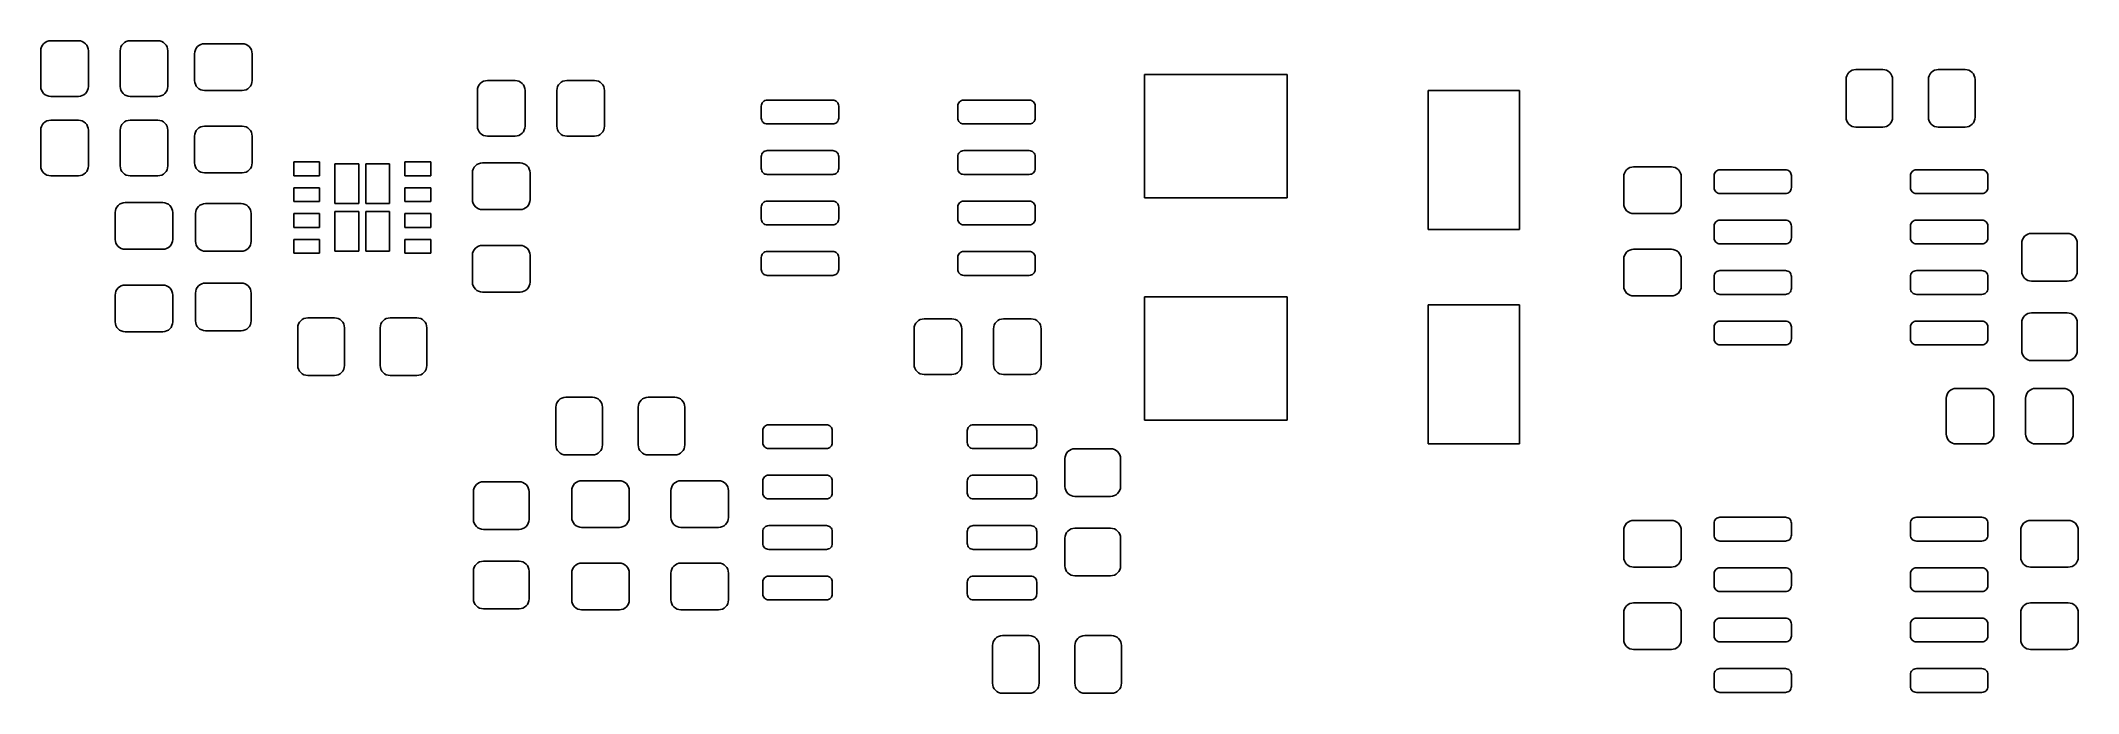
# Model space of a CAD drawing. Extents: x 122.9 to 174.2, y -119.7 to -103.3.
import ezdxf

# ---------------------------------------------------------------- set-up
doc = ezdxf.new("R2010")
doc.units = 0
doc.layers.add('BLACK', color=7, linetype='CONTINUOUS')

msp = doc.modelspace()

# ---------------------------------------------------------------- linework, layer by layer
at = {"layer": 'BLACK', "linetype": 'CONTINUOUS'}
for p, q in [((122.9, -103.55), (122.905, -103.501)), ((122.9, -104.45), (122.9, -103.55)), ((122.905, -103.501), (122.919, -103.454)), ((122.919, -103.454), (122.942, -103.411)), ((122.942, -103.411), (122.973, -103.373)), ((122.973, -103.373), (123.011, -103.342)), ((123.011, -103.342), (123.054, -103.319)), ((123.054, -103.319), (123.101, -103.305)), ((123.101, -103.305), (123.15, -103.3)), ((123.15, -103.3), (123.85, -103.3)), ((123.85, -103.3), (123.899, -103.305)), ((123.899, -103.305), (123.946, -103.319)), ((123.946, -103.319), (123.989, -103.342)), ((123.989, -103.342), (124.027, -103.373)), ((124.027, -103.373), (124.058, -103.411)), ((124.058, -103.411), (124.081, -103.454)), ((124.081, -103.454), (124.095, -103.501)), ((124.095, -103.501), (124.1, -103.55)), ((124.1, -103.55), (124.1, -104.45)), ((124.9, -103.55), (124.905, -103.501)), ((124.9, -104.45), (124.9, -103.55)), ((124.905, -103.501), (124.919, -103.454)), ((124.919, -103.454), (124.942, -103.411)), ((124.942, -103.411), (124.973, -103.373)), ((124.973, -103.373), (125.011, -103.342)), ((125.011, -103.342), (125.054, -103.319)), ((125.054, -103.319), (125.101, -103.305)), ((125.101, -103.305), (125.15, -103.3)), ((125.15, -103.3), (125.85, -103.3)), ((125.85, -103.3), (125.899, -103.305)), ((125.899, -103.305), (125.946, -103.319)), ((125.946, -103.319), (125.989, -103.342)), ((125.989, -103.342), (126.027, -103.373)), ((126.027, -103.373), (126.058, -103.411)), ((126.058, -103.411), (126.081, -103.454)), ((126.081, -103.454), (126.095, -103.501)), ((126.095, -103.501), (126.1, -103.55)), ((126.1, -103.55), (126.1, -104.45)), ((126.775, -103.625), (126.78, -103.576)), ((126.775, -104.3), (126.775, -103.625)), ((126.78, -103.576), (126.794, -103.529)), ((126.794, -103.529), (126.817, -103.486)), ((126.817, -103.486), (126.848, -103.448)), ((126.848, -103.448), (126.886, -103.417)), ((126.886, -103.417), (126.929, -103.394)), ((126.929, -103.394), (126.976, -103.38)), ((126.976, -103.38), (127.025, -103.375)), ((127.025, -103.375), (127.975, -103.375)), ((127.975, -103.375), (128.024, -103.38)), ((128.024, -103.38), (128.071, -103.394)), ((128.071, -103.394), (128.114, -103.417)), ((128.114, -103.417), (128.152, -103.448)), ((128.152, -103.448), (128.183, -103.486)), ((128.183, -103.486), (128.206, -103.529)), ((128.206, -103.529), (128.22, -103.576)), ((128.22, -103.576), (128.225, -103.625)), ((128.225, -103.625), (128.225, -104.3)), ((150.7, -107.25), (150.7, -104.15)), ((150.7, -104.15), (154.3, -104.15)), ((154.3, -104.15), (154.3, -107.25)), ((168.38, -104.226), (168.394, -104.179)), ((168.394, -104.179), (168.417, -104.136)), ((168.417, -104.136), (168.448, -104.098)), ((168.448, -104.098), (168.486, -104.067)), ((168.486, -104.067), (168.529, -104.044)), ((168.529, -104.044), (168.576, -104.03)), ((168.576, -104.03), (168.625, -104.025)), ((168.625, -104.025), (169.3, -104.025)), ((169.3, -104.025), (169.349, -104.03)), ((169.349, -104.03), (169.396, -104.044)), ((169.396, -104.044), (169.439, -104.067)), ((169.439, -104.067), (169.477, -104.098)), ((169.477, -104.098), (169.508, -104.136)), ((169.508, -104.136), (169.531, -104.179)), ((169.531, -104.179), (169.545, -104.226)), ((170.455, -104.226), (170.469, -104.179)), ((170.469, -104.179), (170.492, -104.136)), ((170.492, -104.136), (170.523, -104.098)), ((170.523, -104.098), (170.561, -104.067)), ((170.561, -104.067), (170.604, -104.044)), ((170.604, -104.044), (170.651, -104.03)), ((170.651, -104.03), (170.7, -104.025)), ((170.7, -104.025), (171.375, -104.025)), ((171.375, -104.025), (171.424, -104.03)), ((171.424, -104.03), (171.471, -104.044)), ((171.471, -104.044), (171.514, -104.067)), ((171.514, -104.067), (171.552, -104.098)), ((171.552, -104.098), (171.583, -104.136)), ((171.583, -104.136), (171.606, -104.179)), ((171.606, -104.179), (171.62, -104.226)), ((122.905, -104.499), (122.9, -104.45)), ((122.919, -104.546), (122.905, -104.499)), ((122.942, -104.589), (122.919, -104.546)), ((122.973, -104.627), (122.942, -104.589)), ((123.011, -104.658), (122.973, -104.627)), ((123.054, -104.681), (123.011, -104.658)), ((123.101, -104.695), (123.054, -104.681)), ((123.15, -104.7), (123.101, -104.695)), ((123.85, -104.7), (123.15, -104.7)), ((123.899, -104.695), (123.85, -104.7)), ((123.946, -104.681), (123.899, -104.695)), ((123.989, -104.658), (123.946, -104.681)), ((124.027, -104.627), (123.989, -104.658)), ((124.058, -104.589), (124.027, -104.627)), ((124.081, -104.546), (124.058, -104.589)), ((124.095, -104.499), (124.081, -104.546)), ((124.1, -104.45), (124.095, -104.499)), ((124.905, -104.499), (124.9, -104.45)), ((124.919, -104.546), (124.905, -104.499)), ((124.942, -104.589), (124.919, -104.546)), ((124.973, -104.627), (124.942, -104.589)), ((125.011, -104.658), (124.973, -104.627)), ((125.054, -104.681), (125.011, -104.658)), ((125.101, -104.695), (125.054, -104.681)), ((125.15, -104.7), (125.101, -104.695)), ((125.85, -104.7), (125.15, -104.7)), ((125.899, -104.695), (125.85, -104.7)), ((125.946, -104.681), (125.899, -104.695)), ((125.989, -104.658), (125.946, -104.681)), ((126.027, -104.627), (125.989, -104.658)), ((126.058, -104.589), (126.027, -104.627)), ((126.081, -104.546), (126.058, -104.589)), ((126.095, -104.499), (126.081, -104.546)), ((126.1, -104.45), (126.095, -104.499)), ((126.78, -104.349), (126.775, -104.3)), ((126.794, -104.396), (126.78, -104.349)), ((126.817, -104.439), (126.794, -104.396)), ((126.848, -104.477), (126.817, -104.439)), ((126.886, -104.508), (126.848, -104.477)), ((126.929, -104.531), (126.886, -104.508)), ((126.976, -104.545), (126.929, -104.531)), ((127.025, -104.55), (126.976, -104.545)), ((127.975, -104.55), (127.025, -104.55)), ((128.024, -104.545), (127.975, -104.55)), ((128.071, -104.531), (128.024, -104.545)), ((128.114, -104.508), (128.071, -104.531)), ((128.152, -104.477), (128.114, -104.508)), ((128.183, -104.439), (128.152, -104.477)), ((128.206, -104.396), (128.183, -104.439)), ((128.22, -104.349), (128.206, -104.396)), ((128.225, -104.3), (128.22, -104.349)), ((133.9, -104.55), (133.905, -104.501)), ((133.9, -105.45), (133.9, -104.55)), ((133.905, -104.501), (133.919, -104.454)), ((133.919, -104.454), (133.942, -104.411)), ((133.942, -104.411), (133.973, -104.373)), ((133.973, -104.373), (134.011, -104.342)), ((134.011, -104.342), (134.054, -104.319)), ((134.054, -104.319), (134.101, -104.305)), ((134.101, -104.305), (134.15, -104.3)), ((134.15, -104.3), (134.85, -104.3)), ((134.85, -104.3), (134.899, -104.305)), ((134.899, -104.305), (134.946, -104.319)), ((134.946, -104.319), (134.989, -104.342)), ((134.989, -104.342), (135.027, -104.373)), ((135.027, -104.373), (135.058, -104.411)), ((135.058, -104.411), (135.081, -104.454)), ((135.081, -104.454), (135.095, -104.501)), ((135.095, -104.501), (135.1, -104.55)), ((135.1, -104.55), (135.1, -105.45)), ((135.9, -104.55), (135.905, -104.501)), ((135.9, -105.45), (135.9, -104.55)), ((135.905, -104.501), (135.919, -104.454)), ((135.919, -104.454), (135.942, -104.411)), ((135.942, -104.411), (135.973, -104.373)), ((135.973, -104.373), (136.011, -104.342)), ((136.011, -104.342), (136.054, -104.319)), ((136.054, -104.319), (136.101, -104.305)), ((136.101, -104.305), (136.15, -104.3)), ((136.15, -104.3), (136.85, -104.3)), ((136.85, -104.3), (136.899, -104.305)), ((136.899, -104.305), (136.946, -104.319)), ((136.946, -104.319), (136.989, -104.342)), ((136.989, -104.342), (137.027, -104.373)), ((137.027, -104.373), (137.058, -104.411)), ((137.058, -104.411), (137.081, -104.454)), ((137.081, -104.454), (137.095, -104.501)), ((137.095, -104.501), (137.1, -104.55)), ((137.1, -104.55), (137.1, -105.45)), ((157.85, -108.05), (157.85, -104.55)), ((157.85, -104.55), (160.15, -104.55)), ((160.15, -104.55), (160.15, -108.05)), ((168.375, -104.275), (168.38, -104.226)), ((168.375, -105.225), (168.375, -104.275)), ((169.545, -104.226), (169.55, -104.275)), ((169.55, -104.275), (169.55, -105.225)), ((170.45, -104.275), (170.455, -104.226)), ((170.45, -105.225), (170.45, -104.275)), ((171.62, -104.226), (171.625, -104.275)), ((171.625, -104.275), (171.625, -105.225)), ((141.05, -104.945), (141.053, -104.916)), ((141.05, -105.245), (141.05, -104.945)), ((141.053, -104.916), (141.061, -104.888)), ((141.061, -104.888), (141.075, -104.862)), ((141.075, -104.862), (141.094, -104.839)), ((141.094, -104.839), (141.117, -104.82)), ((141.117, -104.82), (141.143, -104.806)), ((141.143, -104.806), (141.171, -104.798)), ((141.171, -104.798), (141.2, -104.795)), ((141.2, -104.795), (142.85, -104.795)), ((142.85, -104.795), (142.879, -104.798)), ((142.879, -104.798), (142.907, -104.806)), ((142.907, -104.806), (142.933, -104.82)), ((142.933, -104.82), (142.956, -104.839)), ((142.956, -104.839), (142.975, -104.862)), ((142.975, -104.862), (142.989, -104.888)), ((142.989, -104.888), (142.997, -104.916)), ((142.997, -104.916), (143, -104.945)), ((143, -104.945), (143, -105.245)), ((146, -104.945), (146.003, -104.916)), ((146, -105.245), (146, -104.945)), ((146.003, -104.916), (146.011, -104.888)), ((146.011, -104.888), (146.025, -104.862)), ((146.025, -104.862), (146.044, -104.839)), ((146.044, -104.839), (146.067, -104.82)), ((146.067, -104.82), (146.093, -104.806)), ((146.093, -104.806), (146.121, -104.798)), ((146.121, -104.798), (146.15, -104.795)), ((146.15, -104.795), (147.8, -104.795)), ((147.8, -104.795), (147.829, -104.798)), ((147.829, -104.798), (147.857, -104.806)), ((147.857, -104.806), (147.883, -104.82)), ((147.883, -104.82), (147.906, -104.839)), ((147.906, -104.839), (147.925, -104.862)), ((147.925, -104.862), (147.939, -104.888)), ((147.939, -104.888), (147.947, -104.916)), ((147.947, -104.916), (147.95, -104.945)), ((147.95, -104.945), (147.95, -105.245)), ((122.9, -105.55), (122.905, -105.501)), ((122.9, -106.45), (122.9, -105.55)), ((122.905, -105.501), (122.919, -105.454)), ((122.919, -105.454), (122.942, -105.411)), ((122.942, -105.411), (122.973, -105.373)), ((122.973, -105.373), (123.011, -105.342)), ((123.011, -105.342), (123.054, -105.319)), ((123.054, -105.319), (123.101, -105.305)), ((123.101, -105.305), (123.15, -105.3)), ((123.15, -105.3), (123.85, -105.3)), ((123.85, -105.3), (123.899, -105.305)), ((123.899, -105.305), (123.946, -105.319)), ((123.946, -105.319), (123.989, -105.342)), ((123.989, -105.342), (124.027, -105.373)), ((124.027, -105.373), (124.058, -105.411)), ((124.058, -105.411), (124.081, -105.454)), ((124.081, -105.454), (124.095, -105.501)), ((124.095, -105.501), (124.1, -105.55)), ((124.1, -105.55), (124.1, -106.45)), ((124.9, -105.55), (124.905, -105.501)), ((124.9, -106.45), (124.9, -105.55)), ((124.905, -105.501), (124.919, -105.454)), ((124.919, -105.454), (124.942, -105.411)), ((124.942, -105.411), (124.973, -105.373)), ((124.973, -105.373), (125.011, -105.342)), ((125.011, -105.342), (125.054, -105.319)), ((125.054, -105.319), (125.101, -105.305)), ((125.101, -105.305), (125.15, -105.3)), ((125.15, -105.3), (125.85, -105.3)), ((125.85, -105.3), (125.899, -105.305)), ((125.899, -105.305), (125.946, -105.319)), ((125.946, -105.319), (125.989, -105.342)), ((125.989, -105.342), (126.027, -105.373)), ((126.027, -105.373), (126.058, -105.411)), ((126.058, -105.411), (126.081, -105.454)), ((126.081, -105.454), (126.095, -105.501)), ((126.095, -105.501), (126.1, -105.55)), ((126.1, -105.55), (126.1, -106.45)), ((126.775, -105.7), (126.78, -105.651)), ((126.775, -106.375), (126.775, -105.7)), ((126.78, -105.651), (126.794, -105.604)), ((126.794, -105.604), (126.817, -105.561)), ((126.817, -105.561), (126.848, -105.523)), ((126.848, -105.523), (126.886, -105.492)), ((126.886, -105.492), (126.929, -105.469)), ((126.929, -105.469), (126.976, -105.455)), ((126.976, -105.455), (127.025, -105.45)), ((127.025, -105.45), (127.975, -105.45)), ((127.975, -105.45), (128.024, -105.455)), ((128.024, -105.455), (128.071, -105.469)), ((128.071, -105.469), (128.114, -105.492)), ((128.114, -105.492), (128.152, -105.523)), ((128.152, -105.523), (128.183, -105.561)), ((128.183, -105.561), (128.206, -105.604)), ((128.206, -105.604), (128.22, -105.651)), ((128.22, -105.651), (128.225, -105.7)), ((128.225, -105.7), (128.225, -106.375)), ((133.905, -105.499), (133.9, -105.45)), ((133.919, -105.546), (133.905, -105.499)), ((133.942, -105.589), (133.919, -105.546)), ((133.973, -105.627), (133.942, -105.589)), ((134.011, -105.658), (133.973, -105.627)), ((134.054, -105.681), (134.011, -105.658)), ((134.101, -105.695), (134.054, -105.681)), ((134.15, -105.7), (134.101, -105.695)), ((134.85, -105.7), (134.15, -105.7)), ((134.899, -105.695), (134.85, -105.7)), ((134.946, -105.681), (134.899, -105.695)), ((134.989, -105.658), (134.946, -105.681)), ((135.027, -105.627), (134.989, -105.658)), ((135.058, -105.589), (135.027, -105.627)), ((135.081, -105.546), (135.058, -105.589)), ((135.095, -105.499), (135.081, -105.546)), ((135.1, -105.45), (135.095, -105.499)), ((135.905, -105.499), (135.9, -105.45)), ((135.919, -105.546), (135.905, -105.499)), ((135.942, -105.589), (135.919, -105.546)), ((135.973, -105.627), (135.942, -105.589)), ((136.011, -105.658), (135.973, -105.627)), ((136.054, -105.681), (136.011, -105.658)), ((136.101, -105.695), (136.054, -105.681)), ((136.15, -105.7), (136.101, -105.695)), ((136.85, -105.7), (136.15, -105.7)), ((136.899, -105.695), (136.85, -105.7)), ((136.946, -105.681), (136.899, -105.695)), ((136.989, -105.658), (136.946, -105.681)), ((137.027, -105.627), (136.989, -105.658)), ((137.058, -105.589), (137.027, -105.627)), ((137.081, -105.546), (137.058, -105.589)), ((137.095, -105.499), (137.081, -105.546)), ((137.1, -105.45), (137.095, -105.499)), ((141.053, -105.274), (141.05, -105.245)), ((141.061, -105.302), (141.053, -105.274)), ((141.075, -105.328), (141.061, -105.302)), ((141.094, -105.351), (141.075, -105.328)), ((141.117, -105.37), (141.094, -105.351)), ((141.143, -105.384), (141.117, -105.37)), ((141.171, -105.392), (141.143, -105.384)), ((141.2, -105.395), (141.171, -105.392)), ((142.85, -105.395), (141.2, -105.395)), ((142.879, -105.392), (142.85, -105.395)), ((142.907, -105.384), (142.879, -105.392)), ((142.933, -105.37), (142.907, -105.384)), ((142.956, -105.351), (142.933, -105.37)), ((142.975, -105.328), (142.956, -105.351)), ((142.989, -105.302), (142.975, -105.328)), ((142.997, -105.274), (142.989, -105.302)), ((143, -105.245), (142.997, -105.274)), ((146.003, -105.274), (146, -105.245)), ((146.011, -105.302), (146.003, -105.274)), ((146.025, -105.328), (146.011, -105.302)), ((146.044, -105.351), (146.025, -105.328)), ((146.067, -105.37), (146.044, -105.351)), ((146.093, -105.384), (146.067, -105.37)), ((146.121, -105.392), (146.093, -105.384)), ((146.15, -105.395), (146.121, -105.392)), ((147.8, -105.395), (146.15, -105.395)), ((147.829, -105.392), (147.8, -105.395)), ((147.857, -105.384), (147.829, -105.392)), ((147.883, -105.37), (147.857, -105.384)), ((147.906, -105.351), (147.883, -105.37)), ((147.925, -105.328), (147.906, -105.351)), ((147.939, -105.302), (147.925, -105.328)), ((147.947, -105.274), (147.939, -105.302)), ((147.95, -105.245), (147.947, -105.274)), ((168.38, -105.274), (168.375, -105.225)), ((168.394, -105.321), (168.38, -105.274)), ((168.417, -105.364), (168.394, -105.321)), ((168.448, -105.402), (168.417, -105.364)), ((168.486, -105.433), (168.448, -105.402)), ((168.529, -105.456), (168.486, -105.433)), ((168.576, -105.47), (168.529, -105.456)), ((168.625, -105.475), (168.576, -105.47)), ((169.3, -105.475), (168.625, -105.475)), ((169.349, -105.47), (169.3, -105.475)), ((169.396, -105.456), (169.349, -105.47)), ((169.439, -105.433), (169.396, -105.456)), ((169.477, -105.402), (169.439, -105.433)), ((169.508, -105.364), (169.477, -105.402)), ((169.531, -105.321), (169.508, -105.364)), ((169.545, -105.274), (169.531, -105.321)), ((169.55, -105.225), (169.545, -105.274)), ((170.455, -105.274), (170.45, -105.225)), ((170.469, -105.321), (170.455, -105.274)), ((170.492, -105.364), (170.469, -105.321)), ((170.523, -105.402), (170.492, -105.364)), ((170.561, -105.433), (170.523, -105.402)), ((170.604, -105.456), (170.561, -105.433)), ((170.651, -105.47), (170.604, -105.456)), ((170.7, -105.475), (170.651, -105.47)), ((171.375, -105.475), (170.7, -105.475)), ((171.424, -105.47), (171.375, -105.475)), ((171.471, -105.456), (171.424, -105.47)), ((171.514, -105.433), (171.471, -105.456)), ((171.552, -105.402), (171.514, -105.433)), ((171.583, -105.364), (171.552, -105.402)), ((171.606, -105.321), (171.583, -105.364)), ((171.62, -105.274), (171.606, -105.321)), ((171.625, -105.225), (171.62, -105.274)), ((141.05, -106.215), (141.053, -106.186)), ((141.05, -106.515), (141.05, -106.215)), ((141.053, -106.186), (141.061, -106.158)), ((141.061, -106.158), (141.075, -106.132)), ((141.075, -106.132), (141.094, -106.109)), ((141.094, -106.109), (141.117, -106.09)), ((141.117, -106.09), (141.143, -106.076)), ((141.143, -106.076), (141.171, -106.068)), ((141.171, -106.068), (141.2, -106.065)), ((141.2, -106.065), (142.85, -106.065)), ((142.85, -106.065), (142.879, -106.068)), ((142.879, -106.068), (142.907, -106.076)), ((142.907, -106.076), (142.933, -106.09)), ((142.933, -106.09), (142.956, -106.109)), ((142.956, -106.109), (142.975, -106.132)), ((142.975, -106.132), (142.989, -106.158)), ((142.989, -106.158), (142.997, -106.186)), ((142.997, -106.186), (143, -106.215)), ((143, -106.215), (143, -106.515)), ((146, -106.215), (146.003, -106.186)), ((146, -106.515), (146, -106.215)), ((146.003, -106.186), (146.011, -106.158)), ((146.011, -106.158), (146.025, -106.132)), ((146.025, -106.132), (146.044, -106.109)), ((146.044, -106.109), (146.067, -106.09)), ((146.067, -106.09), (146.093, -106.076)), ((146.093, -106.076), (146.121, -106.068)), ((146.121, -106.068), (146.15, -106.065)), ((146.15, -106.065), (147.8, -106.065)), ((147.8, -106.065), (147.829, -106.068)), ((147.829, -106.068), (147.857, -106.076)), ((147.857, -106.076), (147.883, -106.09)), ((147.883, -106.09), (147.906, -106.109)), ((147.906, -106.109), (147.925, -106.132)), ((147.925, -106.132), (147.939, -106.158)), ((147.939, -106.158), (147.947, -106.186)), ((147.947, -106.186), (147.95, -106.215)), ((147.95, -106.215), (147.95, -106.515)), ((122.905, -106.499), (122.9, -106.45)), ((122.919, -106.546), (122.905, -106.499)), ((122.942, -106.589), (122.919, -106.546)), ((122.973, -106.627), (122.942, -106.589)), ((123.011, -106.658), (122.973, -106.627)), ((123.054, -106.681), (123.011, -106.658)), ((123.101, -106.695), (123.054, -106.681)), ((123.15, -106.7), (123.101, -106.695)), ((123.85, -106.7), (123.15, -106.7)), ((123.899, -106.695), (123.85, -106.7)), ((123.946, -106.681), (123.899, -106.695)), ((123.989, -106.658), (123.946, -106.681)), ((124.027, -106.627), (123.989, -106.658)), ((124.058, -106.589), (124.027, -106.627)), ((124.081, -106.546), (124.058, -106.589)), ((124.095, -106.499), (124.081, -106.546)), ((124.1, -106.45), (124.095, -106.499)), ((124.905, -106.499), (124.9, -106.45)), ((124.919, -106.546), (124.905, -106.499)), ((124.942, -106.589), (124.919, -106.546)), ((124.973, -106.627), (124.942, -106.589)), ((125.011, -106.658), (124.973, -106.627)), ((125.054, -106.681), (125.011, -106.658)), ((125.101, -106.695), (125.054, -106.681)), ((125.15, -106.7), (125.101, -106.695)), ((125.85, -106.7), (125.15, -106.7)), ((125.899, -106.695), (125.85, -106.7)), ((125.946, -106.681), (125.899, -106.695)), ((125.989, -106.658), (125.946, -106.681)), ((126.027, -106.627), (125.989, -106.658)), ((126.058, -106.589), (126.027, -106.627)), ((126.081, -106.546), (126.058, -106.589)), ((126.095, -106.499), (126.081, -106.546)), ((126.1, -106.45), (126.095, -106.499)), ((126.78, -106.424), (126.775, -106.375)), ((126.794, -106.471), (126.78, -106.424)), ((126.817, -106.514), (126.794, -106.471)), ((126.848, -106.552), (126.817, -106.514)), ((126.886, -106.583), (126.848, -106.552)), ((126.929, -106.606), (126.886, -106.583)), ((126.976, -106.62), (126.929, -106.606)), ((127.025, -106.625), (126.976, -106.62)), ((127.975, -106.625), (127.025, -106.625)), ((128.024, -106.62), (127.975, -106.625)), ((128.071, -106.606), (128.024, -106.62)), ((128.114, -106.583), (128.071, -106.606)), ((128.152, -106.552), (128.114, -106.583)), ((128.183, -106.514), (128.152, -106.552)), ((128.206, -106.471), (128.183, -106.514)), ((128.22, -106.424), (128.206, -106.471)), ((128.225, -106.375), (128.22, -106.424)), ((129.275, -106.7), (129.275, -106.35)), ((129.275, -106.35), (129.925, -106.35)), ((129.925, -106.7), (129.275, -106.7)), ((129.925, -106.35), (129.925, -106.7)), ((130.312, -107.4), (130.312, -106.4)), ((130.312, -106.4), (130.912, -106.4)), ((130.912, -106.4), (130.912, -107.4)), ((131.088, -107.4), (131.088, -106.4)), ((131.088, -106.4), (131.688, -106.4)), ((131.688, -106.4), (131.688, -107.4)), ((132.075, -106.7), (132.075, -106.35)), ((132.075, -106.35), (132.725, -106.35)), ((132.725, -106.7), (132.075, -106.7)), ((132.725, -106.35), (132.725, -106.7)), ((133.775, -106.625), (133.78, -106.576)), ((133.775, -107.3), (133.775, -106.625)), ((133.78, -106.576), (133.794, -106.529)), ((133.794, -106.529), (133.817, -106.486)), ((133.817, -106.486), (133.848, -106.448)), ((133.848, -106.448), (133.886, -106.417)), ((133.886, -106.417), (133.929, -106.394)), ((133.929, -106.394), (133.976, -106.38)), ((133.976, -106.38), (134.025, -106.375)), ((134.025, -106.375), (134.975, -106.375)), ((134.975, -106.375), (135.024, -106.38)), ((135.024, -106.38), (135.071, -106.394)), ((135.071, -106.394), (135.114, -106.417)), ((135.114, -106.417), (135.152, -106.448)), ((135.152, -106.448), (135.183, -106.486)), ((135.183, -106.486), (135.206, -106.529)), ((135.206, -106.529), (135.22, -106.576)), ((135.22, -106.576), (135.225, -106.625)), ((135.225, -106.625), (135.225, -107.3)), ((141.053, -106.544), (141.05, -106.515)), ((141.061, -106.572), (141.053, -106.544)), ((141.075, -106.598), (141.061, -106.572)), ((141.094, -106.621), (141.075, -106.598)), ((141.117, -106.64), (141.094, -106.621)), ((141.143, -106.654), (141.117, -106.64)), ((141.171, -106.662), (141.143, -106.654)), ((141.2, -106.665), (141.171, -106.662)), ((142.85, -106.665), (141.2, -106.665)), ((142.879, -106.662), (142.85, -106.665)), ((142.907, -106.654), (142.879, -106.662)), ((142.933, -106.64), (142.907, -106.654)), ((142.956, -106.621), (142.933, -106.64)), ((142.975, -106.598), (142.956, -106.621)), ((142.989, -106.572), (142.975, -106.598)), ((142.997, -106.544), (142.989, -106.572)), ((143, -106.515), (142.997, -106.544)), ((146.003, -106.544), (146, -106.515)), ((146.011, -106.572), (146.003, -106.544)), ((146.025, -106.598), (146.011, -106.572)), ((146.044, -106.621), (146.025, -106.598)), ((146.067, -106.64), (146.044, -106.621)), ((146.093, -106.654), (146.067, -106.64)), ((146.121, -106.662), (146.093, -106.654)), ((146.15, -106.665), (146.121, -106.662)), ((147.8, -106.665), (146.15, -106.665)), ((147.829, -106.662), (147.8, -106.665)), ((147.857, -106.654), (147.829, -106.662)), ((147.883, -106.64), (147.857, -106.654)), ((147.906, -106.621), (147.883, -106.64)), ((147.925, -106.598), (147.906, -106.621)), ((147.939, -106.572), (147.925, -106.598)), ((147.947, -106.544), (147.939, -106.572)), ((147.95, -106.515), (147.947, -106.544)), ((162.775, -106.725), (162.78, -106.676)), ((162.775, -107.4), (162.775, -106.725)), ((162.78, -106.676), (162.794, -106.629)), ((162.794, -106.629), (162.817, -106.586)), ((162.817, -106.586), (162.848, -106.548)), ((162.848, -106.548), (162.886, -106.517)), ((162.886, -106.517), (162.929, -106.494)), ((162.929, -106.494), (162.976, -106.48)), ((162.976, -106.48), (163.025, -106.475)), ((163.025, -106.475), (163.975, -106.475)), ((163.975, -106.475), (164.024, -106.48)), ((164.024, -106.48), (164.071, -106.494)), ((164.071, -106.494), (164.114, -106.517)), ((164.114, -106.517), (164.152, -106.548)), ((164.152, -106.548), (164.183, -106.586)), ((164.183, -106.586), (164.206, -106.629)), ((164.206, -106.629), (164.22, -106.676)), ((164.22, -106.676), (164.225, -106.725)), ((164.225, -106.725), (164.225, -107.4)), ((165.05, -106.695), (165.053, -106.666)), ((165.05, -106.995), (165.05, -106.695)), ((165.053, -106.666), (165.061, -106.638)), ((165.061, -106.638), (165.075, -106.612)), ((165.075, -106.612), (165.094, -106.589)), ((165.094, -106.589), (165.117, -106.57)), ((165.117, -106.57), (165.143, -106.556)), ((165.143, -106.556), (165.171, -106.548)), ((165.171, -106.548), (165.2, -106.545)), ((165.2, -106.545), (166.85, -106.545)), ((166.85, -106.545), (166.879, -106.548)), ((166.879, -106.548), (166.907, -106.556)), ((166.907, -106.556), (166.933, -106.57)), ((166.933, -106.57), (166.956, -106.589)), ((166.956, -106.589), (166.975, -106.612)), ((166.975, -106.612), (166.989, -106.638)), ((166.989, -106.638), (166.997, -106.666)), ((166.997, -106.666), (167, -106.695)), ((167, -106.695), (167, -106.995)), ((170, -106.695), (170.003, -106.666)), ((170, -106.995), (170, -106.695)), ((170.003, -106.666), (170.011, -106.638)), ((170.011, -106.638), (170.025, -106.612)), ((170.025, -106.612), (170.044, -106.589)), ((170.044, -106.589), (170.067, -106.57)), ((170.067, -106.57), (170.093, -106.556)), ((170.093, -106.556), (170.121, -106.548)), ((170.121, -106.548), (170.15, -106.545)), ((170.15, -106.545), (171.8, -106.545)), ((171.8, -106.545), (171.829, -106.548)), ((171.829, -106.548), (171.857, -106.556)), ((171.857, -106.556), (171.883, -106.57)), ((171.883, -106.57), (171.906, -106.589)), ((171.906, -106.589), (171.925, -106.612)), ((171.925, -106.612), (171.939, -106.638)), ((171.939, -106.638), (171.947, -106.666)), ((171.947, -106.666), (171.95, -106.695)), ((171.95, -106.695), (171.95, -106.995)), ((129.275, -107.35), (129.275, -107)), ((129.275, -107), (129.925, -107)), ((129.925, -107), (129.925, -107.35)), ((132.075, -107.35), (132.075, -107)), ((132.075, -107), (132.725, -107)), ((132.725, -107), (132.725, -107.35)), ((154.3, -107.25), (150.7, -107.25)), ((165.053, -107.024), (165.05, -106.995)), ((165.061, -107.052), (165.053, -107.024)), ((165.075, -107.078), (165.061, -107.052)), ((165.094, -107.101), (165.075, -107.078)), ((165.117, -107.12), (165.094, -107.101)), ((165.143, -107.134), (165.117, -107.12)), ((165.171, -107.142), (165.143, -107.134)), ((165.2, -107.145), (165.171, -107.142)), ((166.85, -107.145), (165.2, -107.145)), ((166.879, -107.142), (166.85, -107.145)), ((166.907, -107.134), (166.879, -107.142)), ((166.933, -107.12), (166.907, -107.134)), ((166.956, -107.101), (166.933, -107.12)), ((166.975, -107.078), (166.956, -107.101)), ((166.989, -107.052), (166.975, -107.078)), ((166.997, -107.024), (166.989, -107.052)), ((167, -106.995), (166.997, -107.024)), ((170.003, -107.024), (170, -106.995)), ((170.011, -107.052), (170.003, -107.024)), ((170.025, -107.078), (170.011, -107.052)), ((170.044, -107.101), (170.025, -107.078)), ((170.067, -107.12), (170.044, -107.101)), ((170.093, -107.134), (170.067, -107.12)), ((170.121, -107.142), (170.093, -107.134)), ((170.15, -107.145), (170.121, -107.142)), ((171.8, -107.145), (170.15, -107.145)), ((171.829, -107.142), (171.8, -107.145)), ((171.857, -107.134), (171.829, -107.142)), ((171.883, -107.12), (171.857, -107.134)), ((171.906, -107.101), (171.883, -107.12)), ((171.925, -107.078), (171.906, -107.101)), ((171.939, -107.052), (171.925, -107.078)), ((171.947, -107.024), (171.939, -107.052)), ((171.95, -106.995), (171.947, -107.024)), ((124.775, -107.625), (124.78, -107.576)), ((124.775, -108.3), (124.775, -107.625)), ((124.78, -107.576), (124.794, -107.529)), ((124.794, -107.529), (124.817, -107.486)), ((124.817, -107.486), (124.848, -107.448)), ((124.848, -107.448), (124.886, -107.417)), ((124.886, -107.417), (124.929, -107.394)), ((124.929, -107.394), (124.976, -107.38)), ((124.976, -107.38), (125.025, -107.375)), ((125.025, -107.375), (125.975, -107.375)), ((125.975, -107.375), (126.024, -107.38)), ((126.024, -107.38), (126.071, -107.394)), ((126.071, -107.394), (126.114, -107.417)), ((126.114, -107.417), (126.152, -107.448)), ((126.152, -107.448), (126.183, -107.486)), ((126.183, -107.486), (126.206, -107.529)), ((126.206, -107.529), (126.22, -107.576)), ((126.22, -107.576), (126.225, -107.625)), ((126.225, -107.625), (126.225, -108.3)), ((126.8, -107.65), (126.805, -107.601)), ((126.8, -108.35), (126.8, -107.65)), ((126.805, -107.601), (126.819, -107.554)), ((126.819, -107.554), (126.842, -107.511)), ((126.842, -107.511), (126.873, -107.473)), ((126.873, -107.473), (126.911, -107.442)), ((126.911, -107.442), (126.954, -107.419)), ((126.954, -107.419), (127.001, -107.405)), ((127.001, -107.405), (127.05, -107.4)), ((127.05, -107.4), (127.95, -107.4)), ((127.95, -107.4), (127.999, -107.405)), ((127.999, -107.405), (128.046, -107.419)), ((128.046, -107.419), (128.089, -107.442)), ((128.089, -107.442), (128.127, -107.473)), ((128.127, -107.473), (128.158, -107.511)), ((128.158, -107.511), (128.181, -107.554)), ((128.181, -107.554), (128.195, -107.601)), ((128.195, -107.601), (128.2, -107.65)), ((128.2, -107.65), (128.2, -108.35)), ((129.925, -107.35), (129.275, -107.35)), ((129.275, -108), (129.275, -107.65)), ((129.275, -107.65), (129.925, -107.65)), ((129.925, -107.65), (129.925, -108)), ((130.912, -107.4), (130.312, -107.4)), ((130.312, -108.6), (130.312, -107.6)), ((130.312, -107.6), (130.912, -107.6)), ((130.912, -107.6), (130.912, -108.6)), ((131.688, -107.4), (131.088, -107.4)), ((131.088, -108.6), (131.088, -107.6)), ((131.088, -107.6), (131.688, -107.6)), ((131.688, -107.6), (131.688, -108.6)), ((132.725, -107.35), (132.075, -107.35)), ((132.075, -108), (132.075, -107.65)), ((132.075, -107.65), (132.725, -107.65)), ((132.725, -107.65), (132.725, -108)), ((133.78, -107.349), (133.775, -107.3)), ((133.794, -107.396), (133.78, -107.349)), ((133.817, -107.439), (133.794, -107.396)), ((133.848, -107.477), (133.817, -107.439)), ((133.886, -107.508), (133.848, -107.477)), ((133.929, -107.531), (133.886, -107.508)), ((133.976, -107.545), (133.929, -107.531)), ((134.025, -107.55), (133.976, -107.545)), ((134.975, -107.55), (134.025, -107.55)), ((135.024, -107.545), (134.975, -107.55)), ((135.071, -107.531), (135.024, -107.545)), ((135.114, -107.508), (135.071, -107.531)), ((135.152, -107.477), (135.114, -107.508)), ((135.183, -107.439), (135.152, -107.477)), ((135.206, -107.396), (135.183, -107.439)), ((135.22, -107.349), (135.206, -107.396)), ((135.225, -107.3), (135.22, -107.349)), ((141.05, -107.485), (141.053, -107.456)), ((141.05, -107.785), (141.05, -107.485)), ((141.053, -107.456), (141.061, -107.428)), ((141.061, -107.428), (141.075, -107.402)), ((141.075, -107.402), (141.094, -107.379)), ((141.094, -107.379), (141.117, -107.36)), ((141.117, -107.36), (141.143, -107.346)), ((141.143, -107.346), (141.171, -107.338)), ((141.171, -107.338), (141.2, -107.335)), ((141.2, -107.335), (142.85, -107.335)), ((142.85, -107.335), (142.879, -107.338)), ((142.879, -107.338), (142.907, -107.346)), ((142.907, -107.346), (142.933, -107.36)), ((142.933, -107.36), (142.956, -107.379)), ((142.956, -107.379), (142.975, -107.402)), ((142.975, -107.402), (142.989, -107.428)), ((142.989, -107.428), (142.997, -107.456)), ((142.997, -107.456), (143, -107.485)), ((143, -107.485), (143, -107.785)), ((146, -107.485), (146.003, -107.456)), ((146, -107.785), (146, -107.485)), ((146.003, -107.456), (146.011, -107.428)), ((146.011, -107.428), (146.025, -107.402)), ((146.025, -107.402), (146.044, -107.379)), ((146.044, -107.379), (146.067, -107.36)), ((146.067, -107.36), (146.093, -107.346)), ((146.093, -107.346), (146.121, -107.338)), ((146.121, -107.338), (146.15, -107.335)), ((146.15, -107.335), (147.8, -107.335)), ((147.8, -107.335), (147.829, -107.338)), ((147.829, -107.338), (147.857, -107.346)), ((147.857, -107.346), (147.883, -107.36)), ((147.883, -107.36), (147.906, -107.379)), ((147.906, -107.379), (147.925, -107.402)), ((147.925, -107.402), (147.939, -107.428)), ((147.939, -107.428), (147.947, -107.456)), ((147.947, -107.456), (147.95, -107.485)), ((147.95, -107.485), (147.95, -107.785)), ((162.78, -107.449), (162.775, -107.4)), ((162.794, -107.496), (162.78, -107.449)), ((162.817, -107.539), (162.794, -107.496)), ((162.848, -107.577), (162.817, -107.539)), ((162.886, -107.608), (162.848, -107.577)), ((162.929, -107.631), (162.886, -107.608)), ((162.976, -107.645), (162.929, -107.631)), ((163.025, -107.65), (162.976, -107.645)), ((163.975, -107.65), (163.025, -107.65)), ((164.024, -107.645), (163.975, -107.65)), ((164.071, -107.631), (164.024, -107.645)), ((164.114, -107.608), (164.071, -107.631)), ((164.152, -107.577), (164.114, -107.608)), ((164.183, -107.539), (164.152, -107.577)), ((164.206, -107.496), (164.183, -107.539)), ((164.22, -107.449), (164.206, -107.496)), ((164.225, -107.4), (164.22, -107.449)), ((129.925, -108), (129.275, -108)), ((132.725, -108), (132.075, -108)), ((141.053, -107.814), (141.05, -107.785)), ((141.061, -107.842), (141.053, -107.814)), ((141.075, -107.868), (141.061, -107.842)), ((141.094, -107.891), (141.075, -107.868)), ((141.117, -107.91), (141.094, -107.891)), ((141.143, -107.924), (141.117, -107.91)), ((141.171, -107.932), (141.143, -107.924)), ((141.2, -107.935), (141.171, -107.932)), ((142.85, -107.935), (141.2, -107.935)), ((142.879, -107.932), (142.85, -107.935)), ((142.907, -107.924), (142.879, -107.932)), ((142.933, -107.91), (142.907, -107.924)), ((142.956, -107.891), (142.933, -107.91)), ((142.975, -107.868), (142.956, -107.891)), ((142.989, -107.842), (142.975, -107.868)), ((142.997, -107.814), (142.989, -107.842)), ((143, -107.785), (142.997, -107.814)), ((146.003, -107.814), (146, -107.785)), ((146.011, -107.842), (146.003, -107.814)), ((146.025, -107.868), (146.011, -107.842)), ((146.044, -107.891), (146.025, -107.868)), ((146.067, -107.91), (146.044, -107.891)), ((146.093, -107.924), (146.067, -107.91)), ((146.121, -107.932), (146.093, -107.924)), ((146.15, -107.935), (146.121, -107.932)), ((147.8, -107.935), (146.15, -107.935)), ((147.829, -107.932), (147.8, -107.935)), ((147.857, -107.924), (147.829, -107.932)), ((147.883, -107.91), (147.857, -107.924)), ((147.906, -107.891), (147.883, -107.91)), ((147.925, -107.868), (147.906, -107.891)), ((147.939, -107.842), (147.925, -107.868)), ((147.947, -107.814), (147.939, -107.842)), ((147.95, -107.785), (147.947, -107.814)), ((160.15, -108.05), (157.85, -108.05)), ((165.05, -107.965), (165.053, -107.936)), ((165.05, -108.265), (165.05, -107.965)), ((165.053, -108.294), (165.05, -108.265)), ((165.053, -107.936), (165.061, -107.908)), ((165.061, -108.322), (165.053, -108.294)), ((165.061, -107.908), (165.075, -107.882)), ((165.075, -107.882), (165.094, -107.859)), ((165.094, -107.859), (165.117, -107.84)), ((165.117, -107.84), (165.143, -107.826)), ((165.143, -107.826), (165.171, -107.818)), ((165.171, -107.818), (165.2, -107.815)), ((165.2, -107.815), (166.85, -107.815)), ((166.85, -107.815), (166.879, -107.818)), ((166.879, -107.818), (166.907, -107.826)), ((166.907, -107.826), (166.933, -107.84)), ((166.933, -107.84), (166.956, -107.859)), ((166.956, -107.859), (166.975, -107.882)), ((166.975, -107.882), (166.989, -107.908)), ((166.989, -107.908), (166.997, -107.936)), ((166.997, -108.294), (166.989, -108.322)), ((166.997, -107.936), (167, -107.965)), ((167, -108.265), (166.997, -108.294)), ((167, -107.965), (167, -108.265)), ((170, -107.965), (170.003, -107.936)), ((170, -108.265), (170, -107.965)), ((170.003, -108.294), (170, -108.265)), ((170.003, -107.936), (170.011, -107.908)), ((170.011, -108.322), (170.003, -108.294)), ((170.011, -107.908), (170.025, -107.882)), ((170.025, -107.882), (170.044, -107.859)), ((170.044, -107.859), (170.067, -107.84)), ((170.067, -107.84), (170.093, -107.826)), ((170.093, -107.826), (170.121, -107.818)), ((170.121, -107.818), (170.15, -107.815)), ((170.15, -107.815), (171.8, -107.815)), ((171.8, -107.815), (171.829, -107.818)), ((171.829, -107.818), (171.857, -107.826)), ((171.857, -107.826), (171.883, -107.84)), ((171.883, -107.84), (171.906, -107.859)), ((171.906, -107.859), (171.925, -107.882)), ((171.925, -107.882), (171.939, -107.908)), ((171.939, -107.908), (171.947, -107.936)), ((171.947, -108.294), (171.939, -108.322)), ((171.947, -107.936), (171.95, -107.965)), ((171.95, -108.265), (171.947, -108.294)), ((171.95, -107.965), (171.95, -108.265)), ((172.819, -108.304), (172.842, -108.261)), ((172.842, -108.261), (172.873, -108.223)), ((172.873, -108.223), (172.911, -108.192)), ((172.911, -108.192), (172.954, -108.169)), ((172.954, -108.169), (173.001, -108.155)), ((173.001, -108.155), (173.05, -108.15)), ((173.05, -108.15), (173.95, -108.15)), ((173.95, -108.15), (173.999, -108.155)), ((173.999, -108.155), (174.046, -108.169)), ((174.046, -108.169), (174.089, -108.192)), ((174.089, -108.192), (174.127, -108.223)), ((174.127, -108.223), (174.158, -108.261)), ((174.158, -108.261), (174.181, -108.304)), ((124.78, -108.349), (124.775, -108.3)), ((124.794, -108.396), (124.78, -108.349)), ((124.817, -108.439), (124.794, -108.396)), ((124.848, -108.477), (124.817, -108.439)), ((124.886, -108.508), (124.848, -108.477)), ((124.929, -108.531), (124.886, -108.508)), ((124.976, -108.545), (124.929, -108.531)), ((125.025, -108.55), (124.976, -108.545)), ((125.975, -108.55), (125.025, -108.55)), ((126.024, -108.545), (125.975, -108.55)), ((126.071, -108.531), (126.024, -108.545)), ((126.114, -108.508), (126.071, -108.531)), ((126.152, -108.477), (126.114, -108.508)), ((126.183, -108.439), (126.152, -108.477)), ((126.206, -108.396), (126.183, -108.439)), ((126.22, -108.349), (126.206, -108.396)), ((126.225, -108.3), (126.22, -108.349)), ((126.805, -108.399), (126.8, -108.35)), ((126.819, -108.446), (126.805, -108.399)), ((126.842, -108.489), (126.819, -108.446)), ((126.873, -108.527), (126.842, -108.489)), ((126.911, -108.558), (126.873, -108.527)), ((126.954, -108.581), (126.911, -108.558)), ((127.001, -108.595), (126.954, -108.581)), ((127.05, -108.6), (127.001, -108.595)), ((127.95, -108.6), (127.05, -108.6)), ((127.999, -108.595), (127.95, -108.6)), ((128.046, -108.581), (127.999, -108.595)), ((128.089, -108.558), (128.046, -108.581)), ((128.127, -108.527), (128.089, -108.558)), ((128.158, -108.489), (128.127, -108.527)), ((128.181, -108.446), (128.158, -108.489)), ((128.195, -108.399), (128.181, -108.446)), ((128.2, -108.35), (128.195, -108.399)), ((129.275, -108.65), (129.275, -108.3)), ((129.275, -108.3), (129.925, -108.3)), ((129.925, -108.65), (129.275, -108.65)), ((129.925, -108.3), (129.925, -108.65)), ((130.912, -108.6), (130.312, -108.6)), ((131.688, -108.6), (131.088, -108.6)), ((132.075, -108.65), (132.075, -108.3)), ((132.075, -108.3), (132.725, -108.3)), ((132.725, -108.65), (132.075, -108.65)), ((132.725, -108.3), (132.725, -108.65)), ((133.775, -108.7), (133.78, -108.651)), ((133.775, -109.375), (133.775, -108.7)), ((133.78, -108.651), (133.794, -108.604)), ((133.794, -108.604), (133.817, -108.561)), ((133.817, -108.561), (133.848, -108.523)), ((133.848, -108.523), (133.886, -108.492)), ((133.886, -108.492), (133.929, -108.469)), ((133.929, -108.469), (133.976, -108.455)), ((133.976, -108.455), (134.025, -108.45)), ((134.025, -108.45), (134.975, -108.45)), ((134.975, -108.45), (135.024, -108.455)), ((135.024, -108.455), (135.071, -108.469)), ((135.071, -108.469), (135.114, -108.492)), ((135.114, -108.492), (135.152, -108.523)), ((135.152, -108.523), (135.183, -108.561)), ((135.183, -108.561), (135.206, -108.604)), ((135.206, -108.604), (135.22, -108.651)), ((135.22, -108.651), (135.225, -108.7)), ((135.225, -108.7), (135.225, -109.375)), ((141.05, -108.755), (141.053, -108.726)), ((141.05, -109.055), (141.05, -108.755)), ((141.053, -108.726), (141.061, -108.698)), ((141.061, -108.698), (141.075, -108.672)), ((141.075, -108.672), (141.094, -108.649)), ((141.094, -108.649), (141.117, -108.63)), ((141.117, -108.63), (141.143, -108.616)), ((141.143, -108.616), (141.171, -108.608)), ((141.171, -108.608), (141.2, -108.605)), ((141.2, -108.605), (142.85, -108.605)), ((142.85, -108.605), (142.879, -108.608)), ((142.879, -108.608), (142.907, -108.616)), ((142.907, -108.616), (142.933, -108.63)), ((142.933, -108.63), (142.956, -108.649)), ((142.956, -108.649), (142.975, -108.672)), ((142.975, -108.672), (142.989, -108.698)), ((142.989, -108.698), (142.997, -108.726)), ((142.997, -108.726), (143, -108.755)), ((143, -108.755), (143, -109.055)), ((146, -108.755), (146.003, -108.726)), ((146, -109.055), (146, -108.755)), ((146.003, -108.726), (146.011, -108.698)), ((146.011, -108.698), (146.025, -108.672)), ((146.025, -108.672), (146.044, -108.649)), ((146.044, -108.649), (146.067, -108.63)), ((146.067, -108.63), (146.093, -108.616)), ((146.093, -108.616), (146.121, -108.608)), ((146.121, -108.608), (146.15, -108.605)), ((146.15, -108.605), (147.8, -108.605)), ((147.8, -108.605), (147.829, -108.608)), ((147.829, -108.608), (147.857, -108.616)), ((147.857, -108.616), (147.883, -108.63)), ((147.883, -108.63), (147.906, -108.649)), ((147.906, -108.649), (147.925, -108.672)), ((147.925, -108.672), (147.939, -108.698)), ((147.939, -108.698), (147.947, -108.726)), ((147.947, -108.726), (147.95, -108.755)), ((147.95, -108.755), (147.95, -109.055)), ((162.775, -108.8), (162.78, -108.751)), ((162.775, -109.475), (162.775, -108.8)), ((162.78, -108.751), (162.794, -108.704)), ((162.794, -108.704), (162.817, -108.661)), ((162.817, -108.661), (162.848, -108.623)), ((162.848, -108.623), (162.886, -108.592)), ((162.886, -108.592), (162.929, -108.569)), ((162.929, -108.569), (162.976, -108.555)), ((162.976, -108.555), (163.025, -108.55)), ((163.025, -108.55), (163.975, -108.55)), ((163.975, -108.55), (164.024, -108.555)), ((164.024, -108.555), (164.071, -108.569)), ((164.071, -108.569), (164.114, -108.592)), ((164.114, -108.592), (164.152, -108.623)), ((164.152, -108.623), (164.183, -108.661)), ((164.183, -108.661), (164.206, -108.704)), ((164.206, -108.704), (164.22, -108.751)), ((164.22, -108.751), (164.225, -108.8)), ((164.225, -108.8), (164.225, -109.475)), ((165.075, -108.348), (165.061, -108.322)), ((165.094, -108.371), (165.075, -108.348)), ((165.117, -108.39), (165.094, -108.371)), ((165.143, -108.404), (165.117, -108.39)), ((165.171, -108.412), (165.143, -108.404)), ((165.2, -108.415), (165.171, -108.412)), ((166.85, -108.415), (165.2, -108.415)), ((166.879, -108.412), (166.85, -108.415)), ((166.907, -108.404), (166.879, -108.412)), ((166.933, -108.39), (166.907, -108.404)), ((166.956, -108.371), (166.933, -108.39)), ((166.975, -108.348), (166.956, -108.371)), ((166.989, -108.322), (166.975, -108.348)), ((170.025, -108.348), (170.011, -108.322)), ((170.044, -108.371), (170.025, -108.348)), ((170.067, -108.39), (170.044, -108.371)), ((170.093, -108.404), (170.067, -108.39)), ((170.121, -108.412), (170.093, -108.404)), ((170.15, -108.415), (170.121, -108.412)), ((171.8, -108.415), (170.15, -108.415)), ((171.829, -108.412), (171.8, -108.415)), ((171.857, -108.404), (171.829, -108.412)), ((171.883, -108.39), (171.857, -108.404)), ((171.906, -108.371), (171.883, -108.39)), ((171.925, -108.348), (171.906, -108.371)), ((171.939, -108.322), (171.925, -108.348)), ((172.8, -108.4), (172.805, -108.351)), ((172.8, -109.1), (172.8, -108.4)), ((172.805, -108.351), (172.819, -108.304)), ((174.181, -108.304), (174.195, -108.351)), ((174.195, -108.351), (174.2, -108.4)), ((174.2, -108.4), (174.2, -109.1)), ((141.053, -109.084), (141.05, -109.055)), ((141.061, -109.112), (141.053, -109.084)), ((141.075, -109.138), (141.061, -109.112)), ((141.094, -109.161), (141.075, -109.138)), ((141.117, -109.18), (141.094, -109.161)), ((141.143, -109.194), (141.117, -109.18)), ((141.171, -109.202), (141.143, -109.194)), ((141.2, -109.205), (141.171, -109.202)), ((142.85, -109.205), (141.2, -109.205)), ((142.879, -109.202), (142.85, -109.205)), ((142.907, -109.194), (142.879, -109.202)), ((142.933, -109.18), (142.907, -109.194)), ((142.956, -109.161), (142.933, -109.18)), ((142.975, -109.138), (142.956, -109.161)), ((142.989, -109.112), (142.975, -109.138)), ((142.997, -109.084), (142.989, -109.112)), ((143, -109.055), (142.997, -109.084)), ((146.003, -109.084), (146, -109.055)), ((146.011, -109.112), (146.003, -109.084)), ((146.025, -109.138), (146.011, -109.112)), ((146.044, -109.161), (146.025, -109.138)), ((146.067, -109.18), (146.044, -109.161)), ((146.093, -109.194), (146.067, -109.18)), ((146.121, -109.202), (146.093, -109.194)), ((146.15, -109.205), (146.121, -109.202)), ((147.8, -109.205), (146.15, -109.205)), ((147.829, -109.202), (147.8, -109.205)), ((147.857, -109.194), (147.829, -109.202)), ((147.883, -109.18), (147.857, -109.194)), ((147.906, -109.161), (147.883, -109.18)), ((147.925, -109.138), (147.906, -109.161)), ((147.939, -109.112), (147.925, -109.138)), ((147.947, -109.084), (147.939, -109.112)), ((147.95, -109.055), (147.947, -109.084)), ((165.05, -109.235), (165.053, -109.206)), ((165.05, -109.535), (165.05, -109.235)), ((165.053, -109.206), (165.061, -109.178)), ((165.061, -109.178), (165.075, -109.152)), ((165.075, -109.152), (165.094, -109.129)), ((165.094, -109.129), (165.117, -109.11)), ((165.117, -109.11), (165.143, -109.096)), ((165.143, -109.096), (165.171, -109.088)), ((165.171, -109.088), (165.2, -109.085)), ((165.2, -109.085), (166.85, -109.085)), ((166.85, -109.085), (166.879, -109.088)), ((166.879, -109.088), (166.907, -109.096)), ((166.907, -109.096), (166.933, -109.11)), ((166.933, -109.11), (166.956, -109.129)), ((166.956, -109.129), (166.975, -109.152)), ((166.975, -109.152), (166.989, -109.178)), ((166.989, -109.178), (166.997, -109.206)), ((166.997, -109.206), (167, -109.235)), ((167, -109.235), (167, -109.535)), ((170, -109.235), (170.003, -109.206)), ((170, -109.535), (170, -109.235)), ((170.003, -109.206), (170.011, -109.178)), ((170.011, -109.178), (170.025, -109.152)), ((170.025, -109.152), (170.044, -109.129)), ((170.044, -109.129), (170.067, -109.11)), ((170.067, -109.11), (170.093, -109.096)), ((170.093, -109.096), (170.121, -109.088)), ((170.121, -109.088), (170.15, -109.085)), ((170.15, -109.085), (171.8, -109.085)), ((171.8, -109.085), (171.829, -109.088)), ((171.829, -109.088), (171.857, -109.096)), ((171.857, -109.096), (171.883, -109.11)), ((171.883, -109.11), (171.906, -109.129)), ((171.906, -109.129), (171.925, -109.152)), ((171.925, -109.152), (171.939, -109.178)), ((171.939, -109.178), (171.947, -109.206)), ((171.947, -109.206), (171.95, -109.235)), ((171.95, -109.235), (171.95, -109.535)), ((172.805, -109.149), (172.8, -109.1)), ((172.819, -109.196), (172.805, -109.149)), ((172.842, -109.239), (172.819, -109.196)), ((172.873, -109.277), (172.842, -109.239)), ((172.911, -109.308), (172.873, -109.277)), ((172.954, -109.331), (172.911, -109.308)), ((174.089, -109.308), (174.046, -109.331)), ((174.127, -109.277), (174.089, -109.308)), ((174.158, -109.239), (174.127, -109.277)), ((174.181, -109.196), (174.158, -109.239)), ((174.195, -109.149), (174.181, -109.196)), ((174.2, -109.1), (174.195, -109.149)), ((124.775, -109.7), (124.78, -109.651)), ((124.775, -110.375), (124.775, -109.7)), ((124.78, -109.651), (124.794, -109.604)), ((124.794, -109.604), (124.817, -109.561)), ((124.817, -109.561), (124.848, -109.523)), ((124.848, -109.523), (124.886, -109.492)), ((124.886, -109.492), (124.929, -109.469)), ((124.929, -109.469), (124.976, -109.455)), ((124.976, -109.455), (125.025, -109.45)), ((125.025, -109.45), (125.975, -109.45)), ((125.975, -109.45), (126.024, -109.455)), ((126.024, -109.455), (126.071, -109.469)), ((126.071, -109.469), (126.114, -109.492)), ((126.114, -109.492), (126.152, -109.523)), ((126.152, -109.523), (126.183, -109.561)), ((126.183, -109.561), (126.206, -109.604)), ((126.206, -109.604), (126.22, -109.651)), ((126.22, -109.651), (126.225, -109.7)), ((126.225, -109.7), (126.225, -110.375)), ((126.8, -109.65), (126.805, -109.601)), ((126.8, -110.35), (126.8, -109.65)), ((126.805, -109.601), (126.819, -109.554)), ((126.819, -109.554), (126.842, -109.511)), ((126.842, -109.511), (126.873, -109.473)), ((126.873, -109.473), (126.911, -109.442)), ((126.911, -109.442), (126.954, -109.419)), ((126.954, -109.419), (127.001, -109.405)), ((127.001, -109.405), (127.05, -109.4)), ((127.05, -109.4), (127.95, -109.4)), ((127.95, -109.4), (127.999, -109.405)), ((127.999, -109.405), (128.046, -109.419)), ((128.046, -109.419), (128.089, -109.442)), ((128.089, -109.442), (128.127, -109.473)), ((128.127, -109.473), (128.158, -109.511)), ((128.158, -109.511), (128.181, -109.554)), ((128.181, -109.554), (128.195, -109.601)), ((128.195, -109.601), (128.2, -109.65)), ((128.2, -109.65), (128.2, -110.35)), ((133.78, -109.424), (133.775, -109.375)), ((133.794, -109.471), (133.78, -109.424)), ((133.817, -109.514), (133.794, -109.471)), ((133.848, -109.552), (133.817, -109.514)), ((133.886, -109.583), (133.848, -109.552)), ((133.929, -109.606), (133.886, -109.583)), ((133.976, -109.62), (133.929, -109.606)), ((134.025, -109.625), (133.976, -109.62)), ((134.975, -109.625), (134.025, -109.625)), ((135.024, -109.62), (134.975, -109.625)), ((135.071, -109.606), (135.024, -109.62)), ((135.114, -109.583), (135.071, -109.606)), ((135.152, -109.552), (135.114, -109.583)), ((135.183, -109.514), (135.152, -109.552)), ((135.206, -109.471), (135.183, -109.514)), ((135.22, -109.424), (135.206, -109.471)), ((135.225, -109.375), (135.22, -109.424)), ((150.7, -112.85), (150.7, -109.75)), ((150.7, -109.75), (154.3, -109.75)), ((154.3, -109.75), (154.3, -112.85)), ((162.78, -109.524), (162.775, -109.475)), ((162.794, -109.571), (162.78, -109.524)), ((162.817, -109.614), (162.794, -109.571)), ((162.848, -109.652), (162.817, -109.614)), ((162.886, -109.683), (162.848, -109.652)), ((162.929, -109.706), (162.886, -109.683)), ((162.976, -109.72), (162.929, -109.706)), ((163.025, -109.725), (162.976, -109.72)), ((163.975, -109.725), (163.025, -109.725)), ((164.024, -109.72), (163.975, -109.725)), ((164.071, -109.706), (164.024, -109.72)), ((164.114, -109.683), (164.071, -109.706)), ((164.152, -109.652), (164.114, -109.683)), ((164.183, -109.614), (164.152, -109.652)), ((164.206, -109.571), (164.183, -109.614)), ((164.22, -109.524), (164.206, -109.571)), ((164.225, -109.475), (164.22, -109.524)), ((165.053, -109.564), (165.05, -109.535)), ((165.061, -109.592), (165.053, -109.564)), ((165.075, -109.618), (165.061, -109.592)), ((165.094, -109.641), (165.075, -109.618)), ((165.117, -109.66), (165.094, -109.641)), ((165.143, -109.674), (165.117, -109.66)), ((165.171, -109.682), (165.143, -109.674)), ((165.2, -109.685), (165.171, -109.682)), ((166.85, -109.685), (165.2, -109.685)), ((166.879, -109.682), (166.85, -109.685)), ((166.907, -109.674), (166.879, -109.682)), ((166.933, -109.66), (166.907, -109.674)), ((166.956, -109.641), (166.933, -109.66)), ((166.975, -109.618), (166.956, -109.641)), ((166.989, -109.592), (166.975, -109.618)), ((166.997, -109.564), (166.989, -109.592)), ((167, -109.535), (166.997, -109.564)), ((170.003, -109.564), (170, -109.535)), ((170.011, -109.592), (170.003, -109.564)), ((170.025, -109.618), (170.011, -109.592)), ((170.044, -109.641), (170.025, -109.618)), ((170.067, -109.66), (170.044, -109.641)), ((170.093, -109.674), (170.067, -109.66)), ((170.121, -109.682), (170.093, -109.674)), ((170.15, -109.685), (170.121, -109.682)), ((171.8, -109.685), (170.15, -109.685)), ((171.829, -109.682), (171.8, -109.685)), ((171.857, -109.674), (171.829, -109.682)), ((171.883, -109.66), (171.857, -109.674)), ((171.906, -109.641), (171.883, -109.66)), ((171.925, -109.618), (171.906, -109.641)), ((171.939, -109.592), (171.925, -109.618)), ((171.947, -109.564), (171.939, -109.592)), ((171.95, -109.535), (171.947, -109.564)), ((173.001, -109.345), (172.954, -109.331)), ((173.05, -109.35), (173.001, -109.345)), ((173.95, -109.35), (173.05, -109.35)), ((173.999, -109.345), (173.95, -109.35)), ((174.046, -109.331), (173.999, -109.345)), ((129.417, -110.386), (129.448, -110.348)), ((129.448, -110.348), (129.486, -110.317)), ((129.486, -110.317), (129.529, -110.294)), ((129.529, -110.294), (129.576, -110.28)), ((129.576, -110.28), (129.625, -110.275)), ((129.625, -110.275), (130.3, -110.275)), ((130.3, -110.275), (130.349, -110.28)), ((130.349, -110.28), (130.396, -110.294)), ((130.396, -110.294), (130.439, -110.317)), ((130.439, -110.317), (130.477, -110.348)), ((130.477, -110.348), (130.508, -110.386)), ((131.492, -110.386), (131.523, -110.348)), ((131.523, -110.348), (131.561, -110.317)), ((131.561, -110.317), (131.604, -110.294)), ((131.604, -110.294), (131.651, -110.28)), ((131.651, -110.28), (131.7, -110.275)), ((131.7, -110.275), (132.375, -110.275)), ((132.375, -110.275), (132.424, -110.28)), ((132.424, -110.28), (132.471, -110.294)), ((132.471, -110.294), (132.514, -110.317)), ((132.514, -110.317), (132.552, -110.348)), ((132.552, -110.348), (132.583, -110.386)), ((144.973, -110.373), (145.011, -110.342)), ((145.011, -110.342), (145.054, -110.319)), ((145.054, -110.319), (145.101, -110.305)), ((145.101, -110.305), (145.15, -110.3)), ((145.15, -110.3), (145.85, -110.3)), ((145.85, -110.3), (145.899, -110.305)), ((145.899, -110.305), (145.946, -110.319)), ((145.946, -110.319), (145.989, -110.342)), ((145.989, -110.342), (146.027, -110.373)), ((146.973, -110.373), (147.011, -110.342)), ((147.011, -110.342), (147.054, -110.319)), ((147.054, -110.319), (147.101, -110.305)), ((147.101, -110.305), (147.15, -110.3)), ((147.15, -110.3), (147.85, -110.3)), ((147.85, -110.3), (147.899, -110.305)), ((147.899, -110.305), (147.946, -110.319)), ((147.946, -110.319), (147.989, -110.342)), ((147.989, -110.342), (148.027, -110.373)), ((157.85, -113.45), (157.85, -109.95)), ((157.85, -109.95), (160.15, -109.95)), ((160.15, -109.95), (160.15, -113.45)), ((172.805, -110.351), (172.819, -110.304)), ((172.819, -110.304), (172.842, -110.261)), ((172.842, -110.261), (172.873, -110.223)), ((172.873, -110.223), (172.911, -110.192)), ((172.911, -110.192), (172.954, -110.169)), ((172.954, -110.169), (173.001, -110.155)), ((173.001, -110.155), (173.05, -110.15)), ((173.05, -110.15), (173.95, -110.15)), ((173.95, -110.15), (173.999, -110.155)), ((173.999, -110.155), (174.046, -110.169)), ((174.046, -110.169), (174.089, -110.192)), ((174.089, -110.192), (174.127, -110.223)), ((174.127, -110.223), (174.158, -110.261)), ((174.158, -110.261), (174.181, -110.304)), ((174.181, -110.304), (174.195, -110.351)), ((124.78, -110.424), (124.775, -110.375)), ((124.794, -110.471), (124.78, -110.424)), ((124.817, -110.514), (124.794, -110.471)), ((124.848, -110.552), (124.817, -110.514)), ((124.886, -110.583), (124.848, -110.552)), ((124.929, -110.606), (124.886, -110.583)), ((124.976, -110.62), (124.929, -110.606)), ((125.025, -110.625), (124.976, -110.62)), ((125.975, -110.625), (125.025, -110.625)), ((126.024, -110.62), (125.975, -110.625)), ((126.071, -110.606), (126.024, -110.62)), ((126.114, -110.583), (126.071, -110.606)), ((126.152, -110.552), (126.114, -110.583)), ((126.183, -110.514), (126.152, -110.552)), ((126.206, -110.471), (126.183, -110.514)), ((126.22, -110.424), (126.206, -110.471)), ((126.225, -110.375), (126.22, -110.424)), ((126.805, -110.399), (126.8, -110.35)), ((126.819, -110.446), (126.805, -110.399)), ((126.842, -110.489), (126.819, -110.446)), ((126.873, -110.527), (126.842, -110.489)), ((126.911, -110.558), (126.873, -110.527)), ((126.954, -110.581), (126.911, -110.558)), ((127.001, -110.595), (126.954, -110.581)), ((127.05, -110.6), (127.001, -110.595)), ((127.95, -110.6), (127.05, -110.6)), ((127.999, -110.595), (127.95, -110.6)), ((128.046, -110.581), (127.999, -110.595)), ((128.089, -110.558), (128.046, -110.581)), ((128.127, -110.527), (128.089, -110.558)), ((128.158, -110.489), (128.127, -110.527)), ((128.181, -110.446), (128.158, -110.489)), ((128.195, -110.399), (128.181, -110.446)), ((128.2, -110.35), (128.195, -110.399)), ((129.375, -110.525), (129.38, -110.476)), ((129.375, -111.475), (129.375, -110.525)), ((129.38, -110.476), (129.394, -110.429)), ((129.394, -110.429), (129.417, -110.386)), ((130.508, -110.386), (130.531, -110.429)), ((130.531, -110.429), (130.545, -110.476)), ((130.545, -110.476), (130.55, -110.525)), ((130.55, -110.525), (130.55, -111.475)), ((131.45, -110.525), (131.455, -110.476)), ((131.45, -111.475), (131.45, -110.525)), ((131.455, -110.476), (131.469, -110.429)), ((131.469, -110.429), (131.492, -110.386)), ((132.583, -110.386), (132.606, -110.429)), ((132.606, -110.429), (132.62, -110.476)), ((132.62, -110.476), (132.625, -110.525)), ((132.625, -110.525), (132.625, -111.475)), ((144.9, -110.55), (144.905, -110.501)), ((144.9, -111.45), (144.9, -110.55)), ((144.905, -110.501), (144.919, -110.454)), ((144.919, -110.454), (144.942, -110.411)), ((144.942, -110.411), (144.973, -110.373)), ((146.027, -110.373), (146.058, -110.411)), ((146.058, -110.411), (146.081, -110.454)), ((146.081, -110.454), (146.095, -110.501)), ((146.095, -110.501), (146.1, -110.55)), ((146.1, -110.55), (146.1, -111.45)), ((146.9, -110.55), (146.905, -110.501)), ((146.9, -111.45), (146.9, -110.55)), ((146.905, -110.501), (146.919, -110.454)), ((146.919, -110.454), (146.942, -110.411)), ((146.942, -110.411), (146.973, -110.373)), ((148.027, -110.373), (148.058, -110.411)), ((148.058, -110.411), (148.081, -110.454)), ((148.081, -110.454), (148.095, -110.501)), ((148.095, -110.501), (148.1, -110.55)), ((148.1, -110.55), (148.1, -111.45)), ((165.05, -110.505), (165.053, -110.476)), ((165.05, -110.805), (165.05, -110.505)), ((165.053, -110.834), (165.05, -110.805)), ((165.053, -110.476), (165.061, -110.448)), ((165.061, -110.862), (165.053, -110.834)), ((165.061, -110.448), (165.075, -110.422)), ((165.075, -110.422), (165.094, -110.399)), ((165.094, -110.399), (165.117, -110.38)), ((165.117, -110.38), (165.143, -110.366)), ((165.143, -110.366), (165.171, -110.358)), ((165.171, -110.358), (165.2, -110.355)), ((165.2, -110.355), (166.85, -110.355)), ((166.85, -110.355), (166.879, -110.358)), ((166.879, -110.358), (166.907, -110.366)), ((166.907, -110.366), (166.933, -110.38)), ((166.933, -110.38), (166.956, -110.399)), ((166.956, -110.399), (166.975, -110.422)), ((166.975, -110.422), (166.989, -110.448)), ((166.989, -110.448), (166.997, -110.476)), ((166.997, -110.834), (166.989, -110.862)), ((166.997, -110.476), (167, -110.505)), ((167, -110.805), (166.997, -110.834)), ((167, -110.505), (167, -110.805)), ((170, -110.505), (170.003, -110.476)), ((170, -110.805), (170, -110.505)), ((170.003, -110.834), (170, -110.805)), ((170.003, -110.476), (170.011, -110.448)), ((170.011, -110.862), (170.003, -110.834)), ((170.011, -110.448), (170.025, -110.422)), ((170.025, -110.422), (170.044, -110.399)), ((170.044, -110.399), (170.067, -110.38)), ((170.067, -110.38), (170.093, -110.366)), ((170.093, -110.366), (170.121, -110.358)), ((170.121, -110.358), (170.15, -110.355)), ((170.15, -110.355), (171.8, -110.355)), ((171.8, -110.355), (171.829, -110.358)), ((171.829, -110.358), (171.857, -110.366)), ((171.857, -110.366), (171.883, -110.38)), ((171.883, -110.38), (171.906, -110.399)), ((171.906, -110.399), (171.925, -110.422)), ((171.925, -110.422), (171.939, -110.448)), ((171.939, -110.448), (171.947, -110.476)), ((171.947, -110.834), (171.939, -110.862)), ((171.947, -110.476), (171.95, -110.505)), ((171.95, -110.805), (171.947, -110.834)), ((171.95, -110.505), (171.95, -110.805)), ((172.8, -110.4), (172.805, -110.351)), ((172.8, -111.1), (172.8, -110.4)), ((174.195, -110.351), (174.2, -110.4)), ((174.2, -110.4), (174.2, -111.1)), ((165.075, -110.888), (165.061, -110.862)), ((165.094, -110.911), (165.075, -110.888)), ((165.117, -110.93), (165.094, -110.911)), ((165.143, -110.944), (165.117, -110.93)), ((165.171, -110.952), (165.143, -110.944)), ((165.2, -110.955), (165.171, -110.952)), ((166.85, -110.955), (165.2, -110.955)), ((166.879, -110.952), (166.85, -110.955)), ((166.907, -110.944), (166.879, -110.952)), ((166.933, -110.93), (166.907, -110.944)), ((166.956, -110.911), (166.933, -110.93)), ((166.975, -110.888), (166.956, -110.911)), ((166.989, -110.862), (166.975, -110.888)), ((170.025, -110.888), (170.011, -110.862)), ((170.044, -110.911), (170.025, -110.888)), ((170.067, -110.93), (170.044, -110.911)), ((170.093, -110.944), (170.067, -110.93)), ((170.121, -110.952), (170.093, -110.944)), ((170.15, -110.955), (170.121, -110.952)), ((171.8, -110.955), (170.15, -110.955)), ((171.829, -110.952), (171.8, -110.955)), ((171.857, -110.944), (171.829, -110.952)), ((171.883, -110.93), (171.857, -110.944)), ((171.906, -110.911), (171.883, -110.93)), ((171.925, -110.888), (171.906, -110.911)), ((171.939, -110.862), (171.925, -110.888)), ((172.805, -111.149), (172.8, -111.1)), ((172.819, -111.196), (172.805, -111.149)), ((172.842, -111.239), (172.819, -111.196)), ((172.873, -111.277), (172.842, -111.239)), ((172.911, -111.308), (172.873, -111.277)), ((172.954, -111.331), (172.911, -111.308)), ((173.001, -111.345), (172.954, -111.331)), ((173.05, -111.35), (173.001, -111.345)), ((173.95, -111.35), (173.05, -111.35)), ((173.999, -111.345), (173.95, -111.35)), ((174.046, -111.331), (173.999, -111.345)), ((174.089, -111.308), (174.046, -111.331)), ((174.127, -111.277), (174.089, -111.308)), ((174.158, -111.239), (174.127, -111.277)), ((174.181, -111.196), (174.158, -111.239)), ((174.195, -111.149), (174.181, -111.196)), ((174.2, -111.1), (174.195, -111.149)), ((129.38, -111.524), (129.375, -111.475)), ((129.394, -111.571), (129.38, -111.524)), ((129.417, -111.614), (129.394, -111.571)), ((129.448, -111.652), (129.417, -111.614)), ((129.486, -111.683), (129.448, -111.652)), ((129.529, -111.706), (129.486, -111.683)), ((129.576, -111.72), (129.529, -111.706)), ((129.625, -111.725), (129.576, -111.72)), ((130.3, -111.725), (129.625, -111.725)), ((130.349, -111.72), (130.3, -111.725)), ((130.396, -111.706), (130.349, -111.72)), ((130.439, -111.683), (130.396, -111.706)), ((130.477, -111.652), (130.439, -111.683)), ((130.508, -111.614), (130.477, -111.652)), ((130.531, -111.571), (130.508, -111.614)), ((130.545, -111.524), (130.531, -111.571)), ((130.55, -111.475), (130.545, -111.524)), ((131.455, -111.524), (131.45, -111.475)), ((131.469, -111.571), (131.455, -111.524)), ((131.492, -111.614), (131.469, -111.571)), ((131.523, -111.652), (131.492, -111.614)), ((131.561, -111.683), (131.523, -111.652)), ((131.604, -111.706), (131.561, -111.683)), ((131.651, -111.72), (131.604, -111.706)), ((131.7, -111.725), (131.651, -111.72)), ((132.375, -111.725), (131.7, -111.725)), ((132.424, -111.72), (132.375, -111.725)), ((132.471, -111.706), (132.424, -111.72)), ((132.514, -111.683), (132.471, -111.706)), ((132.552, -111.652), (132.514, -111.683)), ((132.583, -111.614), (132.552, -111.652)), ((132.606, -111.571), (132.583, -111.614)), ((132.62, -111.524), (132.606, -111.571)), ((132.625, -111.475), (132.62, -111.524)), ((144.905, -111.499), (144.9, -111.45)), ((144.919, -111.546), (144.905, -111.499)), ((144.942, -111.589), (144.919, -111.546)), ((144.973, -111.627), (144.942, -111.589)), ((145.011, -111.658), (144.973, -111.627)), ((145.054, -111.681), (145.011, -111.658)), ((145.101, -111.695), (145.054, -111.681)), ((145.15, -111.7), (145.101, -111.695)), ((145.85, -111.7), (145.15, -111.7)), ((145.899, -111.695), (145.85, -111.7)), ((145.946, -111.681), (145.899, -111.695)), ((145.989, -111.658), (145.946, -111.681)), ((146.027, -111.627), (145.989, -111.658)), ((146.058, -111.589), (146.027, -111.627)), ((146.081, -111.546), (146.058, -111.589)), ((146.095, -111.499), (146.081, -111.546)), ((146.1, -111.45), (146.095, -111.499)), ((146.905, -111.499), (146.9, -111.45)), ((146.919, -111.546), (146.905, -111.499)), ((146.942, -111.589), (146.919, -111.546)), ((146.973, -111.627), (146.942, -111.589)), ((147.011, -111.658), (146.973, -111.627)), ((147.054, -111.681), (147.011, -111.658)), ((147.101, -111.695), (147.054, -111.681)), ((147.15, -111.7), (147.101, -111.695)), ((147.85, -111.7), (147.15, -111.7)), ((147.899, -111.695), (147.85, -111.7)), ((147.946, -111.681), (147.899, -111.695)), ((147.989, -111.658), (147.946, -111.681)), ((148.027, -111.627), (147.989, -111.658)), ((148.058, -111.589), (148.027, -111.627)), ((148.081, -111.546), (148.058, -111.589)), ((148.095, -111.499), (148.081, -111.546)), ((148.1, -111.45), (148.095, -111.499)), ((135.894, -112.429), (135.917, -112.386)), ((135.917, -112.386), (135.948, -112.348)), ((135.948, -112.348), (135.986, -112.317)), ((135.986, -112.317), (136.029, -112.294)), ((136.029, -112.294), (136.076, -112.28)), ((136.076, -112.28), (136.125, -112.275)), ((136.125, -112.275), (136.8, -112.275)), ((136.8, -112.275), (136.849, -112.28)), ((136.849, -112.28), (136.896, -112.294)), ((136.896, -112.294), (136.939, -112.317)), ((136.939, -112.317), (136.977, -112.348)), ((136.977, -112.348), (137.008, -112.386)), ((137.008, -112.386), (137.031, -112.429)), ((137.969, -112.429), (137.992, -112.386)), ((137.992, -112.386), (138.023, -112.348)), ((138.023, -112.348), (138.061, -112.317)), ((138.061, -112.317), (138.104, -112.294)), ((138.104, -112.294), (138.151, -112.28)), ((138.151, -112.28), (138.2, -112.275)), ((138.2, -112.275), (138.875, -112.275)), ((138.875, -112.275), (138.924, -112.28)), ((138.924, -112.28), (138.971, -112.294)), ((138.971, -112.294), (139.014, -112.317)), ((139.014, -112.317), (139.052, -112.348)), ((139.052, -112.348), (139.083, -112.386)), ((139.083, -112.386), (139.106, -112.429)), ((170.9, -112.3), (170.905, -112.251)), ((170.9, -113.2), (170.9, -112.3)), ((170.905, -112.251), (170.919, -112.204)), ((170.919, -112.204), (170.942, -112.161)), ((170.942, -112.161), (170.973, -112.123)), ((170.973, -112.123), (171.011, -112.092)), ((171.011, -112.092), (171.054, -112.069)), ((171.054, -112.069), (171.101, -112.055)), ((171.101, -112.055), (171.15, -112.05)), ((171.15, -112.05), (171.85, -112.05)), ((171.85, -112.05), (171.899, -112.055)), ((171.899, -112.055), (171.946, -112.069)), ((171.946, -112.069), (171.989, -112.092)), ((171.989, -112.092), (172.027, -112.123)), ((172.027, -112.123), (172.058, -112.161)), ((172.058, -112.161), (172.081, -112.204)), ((172.081, -112.204), (172.095, -112.251)), ((172.095, -112.251), (172.1, -112.3)), ((172.1, -112.3), (172.1, -113.2)), ((172.9, -112.3), (172.905, -112.251)), ((172.9, -113.2), (172.9, -112.3)), ((172.905, -112.251), (172.919, -112.204)), ((172.919, -112.204), (172.942, -112.161)), ((172.942, -112.161), (172.973, -112.123)), ((172.973, -112.123), (173.011, -112.092)), ((173.011, -112.092), (173.054, -112.069)), ((173.054, -112.069), (173.101, -112.055)), ((173.101, -112.055), (173.15, -112.05)), ((173.15, -112.05), (173.85, -112.05)), ((173.85, -112.05), (173.899, -112.055)), ((173.899, -112.055), (173.946, -112.069)), ((173.946, -112.069), (173.989, -112.092)), ((173.989, -112.092), (174.027, -112.123)), ((174.027, -112.123), (174.058, -112.161)), ((174.058, -112.161), (174.081, -112.204)), ((174.081, -112.204), (174.095, -112.251)), ((174.095, -112.251), (174.1, -112.3)), ((174.1, -112.3), (174.1, -113.2)), ((135.875, -112.525), (135.88, -112.476)), ((135.875, -113.475), (135.875, -112.525)), ((135.88, -112.476), (135.894, -112.429)), ((137.031, -112.429), (137.045, -112.476)), ((137.045, -112.476), (137.05, -112.525)), ((137.05, -112.525), (137.05, -113.475)), ((137.95, -112.525), (137.955, -112.476)), ((137.95, -113.475), (137.95, -112.525)), ((137.955, -112.476), (137.969, -112.429)), ((139.106, -112.429), (139.12, -112.476)), ((139.12, -112.476), (139.125, -112.525)), ((139.125, -112.525), (139.125, -113.475)), ((154.3, -112.85), (150.7, -112.85)), ((141.09, -113.115), (141.093, -113.086)), ((141.09, -113.415), (141.09, -113.115)), ((141.093, -113.444), (141.09, -113.415)), ((141.093, -113.086), (141.101, -113.058)), ((141.101, -113.058), (141.115, -113.032)), ((141.115, -113.032), (141.134, -113.009)), ((141.134, -113.009), (141.157, -112.99)), ((141.157, -112.99), (141.183, -112.976)), ((141.183, -112.976), (141.211, -112.968)), ((141.211, -112.968), (141.24, -112.965)), ((141.24, -112.965), (142.69, -112.965)), ((142.69, -112.965), (142.719, -112.968)), ((142.719, -112.968), (142.747, -112.976)), ((142.747, -112.976), (142.773, -112.99)), ((142.773, -112.99), (142.796, -113.009)), ((142.796, -113.009), (142.815, -113.032)), ((142.815, -113.032), (142.829, -113.058)), ((142.829, -113.058), (142.837, -113.086)), ((142.837, -113.086), (142.84, -113.115)), ((142.84, -113.415), (142.837, -113.444)), ((142.84, -113.115), (142.84, -113.415)), ((146.24, -113.115), (146.243, -113.086)), ((146.24, -113.415), (146.24, -113.115)), ((146.243, -113.444), (146.24, -113.415)), ((146.243, -113.086), (146.251, -113.058)), ((146.251, -113.058), (146.265, -113.032)), ((146.265, -113.032), (146.284, -113.009)), ((146.284, -113.009), (146.307, -112.99)), ((146.307, -112.99), (146.333, -112.976)), ((146.333, -112.976), (146.361, -112.968)), ((146.361, -112.968), (146.39, -112.965)), ((146.39, -112.965), (147.84, -112.965)), ((147.84, -112.965), (147.869, -112.968)), ((147.869, -112.968), (147.897, -112.976)), ((147.897, -112.976), (147.923, -112.99)), ((147.923, -112.99), (147.946, -113.009)), ((147.946, -113.009), (147.965, -113.032)), ((147.965, -113.032), (147.979, -113.058)), ((147.979, -113.058), (147.987, -113.086)), ((147.987, -113.086), (147.99, -113.115)), ((147.99, -113.415), (147.987, -113.444)), ((147.99, -113.115), (147.99, -113.415)), ((170.905, -113.249), (170.9, -113.2)), ((170.919, -113.296), (170.905, -113.249)), ((170.942, -113.339), (170.919, -113.296)), ((170.973, -113.377), (170.942, -113.339)), ((171.011, -113.408), (170.973, -113.377)), ((171.054, -113.431), (171.011, -113.408)), ((171.989, -113.408), (171.946, -113.431)), ((172.027, -113.377), (171.989, -113.408)), ((172.058, -113.339), (172.027, -113.377)), ((172.081, -113.296), (172.058, -113.339)), ((172.095, -113.249), (172.081, -113.296)), ((172.1, -113.2), (172.095, -113.249)), ((172.905, -113.249), (172.9, -113.2)), ((172.919, -113.296), (172.905, -113.249)), ((172.942, -113.339), (172.919, -113.296)), ((172.973, -113.377), (172.942, -113.339)), ((173.011, -113.408), (172.973, -113.377)), ((173.054, -113.431), (173.011, -113.408)), ((173.989, -113.408), (173.946, -113.431)), ((174.027, -113.377), (173.989, -113.408)), ((174.058, -113.339), (174.027, -113.377)), ((174.081, -113.296), (174.058, -113.339)), ((174.095, -113.249), (174.081, -113.296)), ((174.1, -113.2), (174.095, -113.249)), ((135.88, -113.524), (135.875, -113.475)), ((135.894, -113.571), (135.88, -113.524)), ((135.917, -113.614), (135.894, -113.571)), ((135.948, -113.652), (135.917, -113.614)), ((135.986, -113.683), (135.948, -113.652)), ((136.029, -113.706), (135.986, -113.683)), ((136.076, -113.72), (136.029, -113.706)), ((136.125, -113.725), (136.076, -113.72)), ((136.8, -113.725), (136.125, -113.725)), ((136.849, -113.72), (136.8, -113.725)), ((136.896, -113.706), (136.849, -113.72)), ((136.939, -113.683), (136.896, -113.706)), ((136.977, -113.652), (136.939, -113.683)), ((137.008, -113.614), (136.977, -113.652)), ((137.031, -113.571), (137.008, -113.614)), ((137.045, -113.524), (137.031, -113.571)), ((137.05, -113.475), (137.045, -113.524)), ((137.955, -113.524), (137.95, -113.475)), ((137.969, -113.571), (137.955, -113.524)), ((137.992, -113.614), (137.969, -113.571)), ((138.023, -113.652), (137.992, -113.614)), ((138.061, -113.683), (138.023, -113.652)), ((138.104, -113.706), (138.061, -113.683)), ((138.151, -113.72), (138.104, -113.706)), ((138.2, -113.725), (138.151, -113.72)), ((138.875, -113.725), (138.2, -113.725)), ((138.924, -113.72), (138.875, -113.725)), ((138.971, -113.706), (138.924, -113.72)), ((139.014, -113.683), (138.971, -113.706)), ((139.052, -113.652), (139.014, -113.683)), ((139.083, -113.614), (139.052, -113.652)), ((139.106, -113.571), (139.083, -113.614)), ((139.12, -113.524), (139.106, -113.571)), ((139.125, -113.475), (139.12, -113.524)), ((141.101, -113.472), (141.093, -113.444)), ((141.115, -113.498), (141.101, -113.472)), ((141.134, -113.521), (141.115, -113.498)), ((141.157, -113.54), (141.134, -113.521)), ((141.183, -113.554), (141.157, -113.54)), ((141.211, -113.562), (141.183, -113.554)), ((141.24, -113.565), (141.211, -113.562)), ((142.69, -113.565), (141.24, -113.565)), ((142.719, -113.562), (142.69, -113.565)), ((142.747, -113.554), (142.719, -113.562)), ((142.773, -113.54), (142.747, -113.554)), ((142.796, -113.521), (142.773, -113.54)), ((142.815, -113.498), (142.796, -113.521)), ((142.829, -113.472), (142.815, -113.498)), ((142.837, -113.444), (142.829, -113.472)), ((146.251, -113.472), (146.243, -113.444)), ((146.265, -113.498), (146.251, -113.472)), ((146.284, -113.521), (146.265, -113.498)), ((146.307, -113.54), (146.284, -113.521)), ((146.333, -113.554), (146.307, -113.54)), ((146.361, -113.562), (146.333, -113.554)), ((146.39, -113.565), (146.361, -113.562)), ((147.84, -113.565), (146.39, -113.565)), ((147.869, -113.562), (147.84, -113.565)), ((147.897, -113.554), (147.869, -113.562)), ((147.923, -113.54), (147.897, -113.554)), ((147.946, -113.521), (147.923, -113.54)), ((147.965, -113.498), (147.946, -113.521)), ((147.979, -113.472), (147.965, -113.498)), ((147.987, -113.444), (147.979, -113.472)), ((148.7, -113.82), (148.705, -113.771)), ((148.7, -114.52), (148.7, -113.82)), ((148.705, -113.771), (148.719, -113.724)), ((148.719, -113.724), (148.742, -113.681)), ((148.742, -113.681), (148.773, -113.643)), ((148.773, -113.643), (148.811, -113.612)), ((148.811, -113.612), (148.854, -113.589)), ((148.854, -113.589), (148.901, -113.575)), ((148.901, -113.575), (148.95, -113.57)), ((148.95, -113.57), (149.85, -113.57)), ((149.85, -113.57), (149.899, -113.575)), ((149.899, -113.575), (149.946, -113.589)), ((149.946, -113.589), (149.989, -113.612)), ((149.989, -113.612), (150.027, -113.643)), ((150.027, -113.643), (150.058, -113.681)), ((150.058, -113.681), (150.081, -113.724)), ((150.081, -113.724), (150.095, -113.771)), ((150.095, -113.771), (150.1, -113.82)), ((150.1, -113.82), (150.1, -114.52)), ((160.15, -113.45), (157.85, -113.45)), ((171.101, -113.445), (171.054, -113.431)), ((171.15, -113.45), (171.101, -113.445)), ((171.85, -113.45), (171.15, -113.45)), ((171.899, -113.445), (171.85, -113.45)), ((171.946, -113.431), (171.899, -113.445)), ((173.101, -113.445), (173.054, -113.431)), ((173.15, -113.45), (173.101, -113.445)), ((173.85, -113.45), (173.15, -113.45)), ((173.899, -113.445), (173.85, -113.45)), ((173.946, -113.431), (173.899, -113.445)), ((133.873, -114.473), (133.911, -114.442)), ((133.911, -114.442), (133.954, -114.419)), ((133.954, -114.419), (134.001, -114.405)), ((134.001, -114.405), (134.05, -114.4)), ((134.05, -114.4), (134.95, -114.4)), ((134.95, -114.4), (134.999, -114.405)), ((134.999, -114.405), (135.046, -114.419)), ((135.046, -114.419), (135.089, -114.442)), ((135.089, -114.442), (135.127, -114.473)), ((136.317, -114.486), (136.348, -114.448)), ((136.348, -114.448), (136.386, -114.417)), ((136.386, -114.417), (136.429, -114.394)), ((136.429, -114.394), (136.476, -114.38)), ((136.476, -114.38), (136.525, -114.375)), ((136.525, -114.375), (137.475, -114.375)), ((137.475, -114.375), (137.524, -114.38)), ((137.524, -114.38), (137.571, -114.394)), ((137.571, -114.394), (137.614, -114.417)), ((137.614, -114.417), (137.652, -114.448)), ((137.652, -114.448), (137.683, -114.486)), ((138.817, -114.486), (138.848, -114.448)), ((138.848, -114.448), (138.886, -114.417)), ((138.886, -114.417), (138.929, -114.394)), ((138.929, -114.394), (138.976, -114.38)), ((138.976, -114.38), (139.025, -114.375)), ((139.025, -114.375), (139.975, -114.375)), ((139.975, -114.375), (140.024, -114.38)), ((140.024, -114.38), (140.071, -114.394)), ((140.071, -114.394), (140.114, -114.417)), ((140.114, -114.417), (140.152, -114.448)), ((140.152, -114.448), (140.183, -114.486)), ((141.09, -114.385), (141.093, -114.356)), ((141.09, -114.685), (141.09, -114.385)), ((141.093, -114.356), (141.101, -114.328)), ((141.101, -114.328), (141.115, -114.302)), ((141.115, -114.302), (141.134, -114.279)), ((141.134, -114.279), (141.157, -114.26)), ((141.157, -114.26), (141.183, -114.246)), ((141.183, -114.246), (141.211, -114.238)), ((141.211, -114.238), (141.24, -114.235)), ((141.24, -114.235), (142.69, -114.235)), ((142.69, -114.235), (142.719, -114.238)), ((142.719, -114.238), (142.747, -114.246)), ((142.747, -114.246), (142.773, -114.26)), ((142.773, -114.26), (142.796, -114.279)), ((142.796, -114.279), (142.815, -114.302)), ((142.815, -114.302), (142.829, -114.328)), ((142.829, -114.328), (142.837, -114.356)), ((142.837, -114.356), (142.84, -114.385)), ((142.84, -114.385), (142.84, -114.685)), ((146.24, -114.385), (146.243, -114.356)), ((146.24, -114.685), (146.24, -114.385)), ((146.243, -114.356), (146.251, -114.328)), ((146.251, -114.328), (146.265, -114.302)), ((146.265, -114.302), (146.284, -114.279)), ((146.284, -114.279), (146.307, -114.26)), ((146.307, -114.26), (146.333, -114.246)), ((146.333, -114.246), (146.361, -114.238)), ((146.361, -114.238), (146.39, -114.235)), ((146.39, -114.235), (147.84, -114.235)), ((147.84, -114.235), (147.869, -114.238)), ((147.869, -114.238), (147.897, -114.246)), ((147.897, -114.246), (147.923, -114.26)), ((147.923, -114.26), (147.946, -114.279)), ((147.946, -114.279), (147.965, -114.302)), ((147.965, -114.302), (147.979, -114.328)), ((147.979, -114.328), (147.987, -114.356)), ((147.987, -114.356), (147.99, -114.385)), ((147.99, -114.385), (147.99, -114.685)), ((133.8, -114.65), (133.805, -114.601)), ((133.8, -115.35), (133.8, -114.65)), ((133.805, -114.601), (133.819, -114.554)), ((133.819, -114.554), (133.842, -114.511)), ((133.842, -114.511), (133.873, -114.473)), ((135.127, -114.473), (135.158, -114.511)), ((135.158, -114.511), (135.181, -114.554)), ((135.181, -114.554), (135.195, -114.601)), ((135.195, -114.601), (135.2, -114.65)), ((135.2, -114.65), (135.2, -115.35)), ((136.275, -114.625), (136.28, -114.576)), ((136.275, -115.3), (136.275, -114.625)), ((136.28, -114.576), (136.294, -114.529)), ((136.294, -114.529), (136.317, -114.486)), ((137.683, -114.486), (137.706, -114.529)), ((137.706, -114.529), (137.72, -114.576)), ((137.72, -114.576), (137.725, -114.625)), ((137.725, -114.625), (137.725, -115.3)), ((138.775, -114.625), (138.78, -114.576)), ((138.775, -115.3), (138.775, -114.625)), ((138.78, -114.576), (138.794, -114.529)), ((138.794, -114.529), (138.817, -114.486)), ((140.183, -114.486), (140.206, -114.529)), ((140.206, -114.529), (140.22, -114.576)), ((140.22, -114.576), (140.225, -114.625)), ((140.225, -114.625), (140.225, -115.3)), ((141.093, -114.714), (141.09, -114.685)), ((141.101, -114.742), (141.093, -114.714)), ((141.115, -114.768), (141.101, -114.742)), ((141.134, -114.791), (141.115, -114.768)), ((141.157, -114.81), (141.134, -114.791)), ((141.183, -114.824), (141.157, -114.81)), ((141.211, -114.832), (141.183, -114.824)), ((141.24, -114.835), (141.211, -114.832)), ((142.69, -114.835), (141.24, -114.835)), ((142.719, -114.832), (142.69, -114.835)), ((142.747, -114.824), (142.719, -114.832)), ((142.773, -114.81), (142.747, -114.824)), ((142.796, -114.791), (142.773, -114.81)), ((142.815, -114.768), (142.796, -114.791)), ((142.829, -114.742), (142.815, -114.768)), ((142.837, -114.714), (142.829, -114.742)), ((142.84, -114.685), (142.837, -114.714)), ((146.243, -114.714), (146.24, -114.685)), ((146.251, -114.742), (146.243, -114.714)), ((146.265, -114.768), (146.251, -114.742)), ((146.284, -114.791), (146.265, -114.768)), ((146.307, -114.81), (146.284, -114.791)), ((146.333, -114.824), (146.307, -114.81)), ((146.361, -114.832), (146.333, -114.824)), ((146.39, -114.835), (146.361, -114.832)), ((147.84, -114.835), (146.39, -114.835)), ((147.869, -114.832), (147.84, -114.835)), ((147.897, -114.824), (147.869, -114.832)), ((147.923, -114.81), (147.897, -114.824)), ((147.946, -114.791), (147.923, -114.81)), ((147.965, -114.768), (147.946, -114.791)), ((147.979, -114.742), (147.965, -114.768)), ((147.987, -114.714), (147.979, -114.742)), ((147.99, -114.685), (147.987, -114.714)), ((148.705, -114.569), (148.7, -114.52)), ((148.719, -114.616), (148.705, -114.569)), ((148.742, -114.659), (148.719, -114.616)), ((148.773, -114.697), (148.742, -114.659)), ((148.811, -114.728), (148.773, -114.697)), ((148.854, -114.751), (148.811, -114.728)), ((148.901, -114.765), (148.854, -114.751)), ((148.95, -114.77), (148.901, -114.765)), ((149.85, -114.77), (148.95, -114.77)), ((149.899, -114.765), (149.85, -114.77)), ((149.946, -114.751), (149.899, -114.765)), ((149.989, -114.728), (149.946, -114.751)), ((150.027, -114.697), (149.989, -114.728)), ((150.058, -114.659), (150.027, -114.697)), ((150.081, -114.616), (150.058, -114.659)), ((150.095, -114.569), (150.081, -114.616)), ((150.1, -114.52), (150.095, -114.569)), ((133.805, -115.399), (133.8, -115.35)), ((133.819, -115.446), (133.805, -115.399)), ((133.842, -115.489), (133.819, -115.446)), ((135.181, -115.446), (135.158, -115.489)), ((135.195, -115.399), (135.181, -115.446)), ((135.2, -115.35), (135.195, -115.399)), ((136.28, -115.349), (136.275, -115.3)), ((136.294, -115.396), (136.28, -115.349)), ((136.317, -115.439), (136.294, -115.396)), ((136.348, -115.477), (136.317, -115.439)), ((136.386, -115.508), (136.348, -115.477)), ((137.652, -115.477), (137.614, -115.508)), ((137.683, -115.439), (137.652, -115.477)), ((137.706, -115.396), (137.683, -115.439)), ((137.72, -115.349), (137.706, -115.396)), ((137.725, -115.3), (137.72, -115.349)), ((138.78, -115.349), (138.775, -115.3)), ((138.794, -115.396), (138.78, -115.349)), ((138.817, -115.439), (138.794, -115.396)), ((138.848, -115.477), (138.817, -115.439)), ((138.886, -115.508), (138.848, -115.477)), ((140.152, -115.477), (140.114, -115.508)), ((140.183, -115.439), (140.152, -115.477)), ((140.206, -115.396), (140.183, -115.439)), ((140.22, -115.349), (140.206, -115.396)), ((140.225, -115.3), (140.22, -115.349)), ((162.817, -115.486), (162.848, -115.448)), ((162.848, -115.448), (162.886, -115.417)), ((162.886, -115.417), (162.929, -115.394)), ((162.929, -115.394), (162.976, -115.38)), ((162.976, -115.38), (163.025, -115.375)), ((163.025, -115.375), (163.975, -115.375)), ((163.975, -115.375), (164.024, -115.38)), ((164.024, -115.38), (164.071, -115.394)), ((164.071, -115.394), (164.114, -115.417)), ((164.114, -115.417), (164.152, -115.448)), ((164.152, -115.448), (164.183, -115.486)), ((165.05, -115.445), (165.053, -115.416)), ((165.05, -115.745), (165.05, -115.445)), ((165.053, -115.416), (165.061, -115.388)), ((165.061, -115.388), (165.075, -115.362)), ((165.075, -115.362), (165.094, -115.339)), ((165.094, -115.339), (165.117, -115.32)), ((165.117, -115.32), (165.143, -115.306)), ((165.143, -115.306), (165.171, -115.298)), ((165.171, -115.298), (165.2, -115.295)), ((165.2, -115.295), (166.85, -115.295)), ((166.85, -115.295), (166.879, -115.298)), ((166.879, -115.298), (166.907, -115.306)), ((166.907, -115.306), (166.933, -115.32)), ((166.933, -115.32), (166.956, -115.339)), ((166.956, -115.339), (166.975, -115.362)), ((166.975, -115.362), (166.989, -115.388)), ((166.989, -115.388), (166.997, -115.416)), ((166.997, -115.416), (167, -115.445)), ((167, -115.445), (167, -115.745)), ((170, -115.445), (170.003, -115.416)), ((170, -115.745), (170, -115.445)), ((170.003, -115.416), (170.011, -115.388)), ((170.011, -115.388), (170.025, -115.362)), ((170.025, -115.362), (170.044, -115.339)), ((170.044, -115.339), (170.067, -115.32)), ((170.067, -115.32), (170.093, -115.306)), ((170.093, -115.306), (170.121, -115.298)), ((170.121, -115.298), (170.15, -115.295)), ((170.15, -115.295), (171.8, -115.295)), ((171.8, -115.295), (171.829, -115.298)), ((171.829, -115.298), (171.857, -115.306)), ((171.857, -115.306), (171.883, -115.32)), ((171.883, -115.32), (171.906, -115.339)), ((171.906, -115.339), (171.925, -115.362)), ((171.925, -115.362), (171.939, -115.388)), ((171.939, -115.388), (171.947, -115.416)), ((171.947, -115.416), (171.95, -115.445)), ((171.95, -115.445), (171.95, -115.745)), ((172.817, -115.486), (172.848, -115.448)), ((172.848, -115.448), (172.886, -115.417)), ((172.886, -115.417), (172.929, -115.394)), ((172.929, -115.394), (172.976, -115.38)), ((172.976, -115.38), (173.025, -115.375)), ((173.025, -115.375), (173.975, -115.375)), ((173.975, -115.375), (174.024, -115.38)), ((174.024, -115.38), (174.071, -115.394)), ((174.071, -115.394), (174.114, -115.417)), ((174.114, -115.417), (174.152, -115.448)), ((174.152, -115.448), (174.183, -115.486)), ((133.873, -115.527), (133.842, -115.489)), ((133.911, -115.558), (133.873, -115.527)), ((133.954, -115.581), (133.911, -115.558)), ((134.001, -115.595), (133.954, -115.581)), ((134.05, -115.6), (134.001, -115.595)), ((134.95, -115.6), (134.05, -115.6)), ((134.999, -115.595), (134.95, -115.6)), ((135.046, -115.581), (134.999, -115.595)), ((135.089, -115.558), (135.046, -115.581)), ((135.127, -115.527), (135.089, -115.558)), ((135.158, -115.489), (135.127, -115.527)), ((136.429, -115.531), (136.386, -115.508)), ((136.476, -115.545), (136.429, -115.531)), ((136.525, -115.55), (136.476, -115.545)), ((137.475, -115.55), (136.525, -115.55)), ((137.524, -115.545), (137.475, -115.55)), ((137.571, -115.531), (137.524, -115.545)), ((137.614, -115.508), (137.571, -115.531)), ((138.929, -115.531), (138.886, -115.508)), ((138.976, -115.545), (138.929, -115.531)), ((139.025, -115.55), (138.976, -115.545)), ((139.975, -115.55), (139.025, -115.55)), ((140.024, -115.545), (139.975, -115.55)), ((140.071, -115.531), (140.024, -115.545)), ((140.114, -115.508), (140.071, -115.531)), ((141.09, -115.655), (141.093, -115.626)), ((141.09, -115.955), (141.09, -115.655)), ((141.093, -115.984), (141.09, -115.955)), ((141.093, -115.626), (141.101, -115.598)), ((141.101, -116.012), (141.093, -115.984)), ((141.101, -115.598), (141.115, -115.572)), ((141.115, -115.572), (141.134, -115.549)), ((141.134, -115.549), (141.157, -115.53)), ((141.157, -115.53), (141.183, -115.516)), ((141.183, -115.516), (141.211, -115.508)), ((141.211, -115.508), (141.24, -115.505)), ((141.24, -115.505), (142.69, -115.505)), ((142.69, -115.505), (142.719, -115.508)), ((142.719, -115.508), (142.747, -115.516)), ((142.747, -115.516), (142.773, -115.53)), ((142.773, -115.53), (142.796, -115.549)), ((142.796, -115.549), (142.815, -115.572)), ((142.815, -115.572), (142.829, -115.598)), ((142.829, -115.598), (142.837, -115.626)), ((142.837, -115.984), (142.829, -116.012)), ((142.837, -115.626), (142.84, -115.655)), ((142.84, -115.955), (142.837, -115.984)), ((142.84, -115.655), (142.84, -115.955)), ((146.24, -115.655), (146.243, -115.626)), ((146.24, -115.955), (146.24, -115.655)), ((146.243, -115.984), (146.24, -115.955)), ((146.243, -115.626), (146.251, -115.598)), ((146.251, -116.012), (146.243, -115.984)), ((146.251, -115.598), (146.265, -115.572)), ((146.265, -115.572), (146.284, -115.549)), ((146.284, -115.549), (146.307, -115.53)), ((146.307, -115.53), (146.333, -115.516)), ((146.333, -115.516), (146.361, -115.508)), ((146.361, -115.508), (146.39, -115.505)), ((146.39, -115.505), (147.84, -115.505)), ((147.84, -115.505), (147.869, -115.508)), ((147.869, -115.508), (147.897, -115.516)), ((147.897, -115.516), (147.923, -115.53)), ((147.923, -115.53), (147.946, -115.549)), ((147.946, -115.549), (147.965, -115.572)), ((147.965, -115.572), (147.979, -115.598)), ((147.979, -115.598), (147.987, -115.626)), ((147.987, -115.984), (147.979, -116.012)), ((147.987, -115.626), (147.99, -115.655)), ((147.99, -115.955), (147.987, -115.984)), ((147.99, -115.655), (147.99, -115.955)), ((148.7, -115.82), (148.705, -115.771)), ((148.7, -116.52), (148.7, -115.82)), ((148.705, -115.771), (148.719, -115.724)), ((148.719, -115.724), (148.742, -115.681)), ((148.742, -115.681), (148.773, -115.643)), ((148.773, -115.643), (148.811, -115.612)), ((148.811, -115.612), (148.854, -115.589)), ((148.854, -115.589), (148.901, -115.575)), ((148.901, -115.575), (148.95, -115.57)), ((148.95, -115.57), (149.85, -115.57)), ((149.85, -115.57), (149.899, -115.575)), ((149.899, -115.575), (149.946, -115.589)), ((149.946, -115.589), (149.989, -115.612)), ((149.989, -115.612), (150.027, -115.643)), ((150.027, -115.643), (150.058, -115.681)), ((150.058, -115.681), (150.081, -115.724)), ((150.081, -115.724), (150.095, -115.771)), ((150.095, -115.771), (150.1, -115.82)), ((150.1, -115.82), (150.1, -116.52)), ((162.775, -115.625), (162.78, -115.576)), ((162.775, -116.3), (162.775, -115.625)), ((162.78, -115.576), (162.794, -115.529)), ((162.794, -115.529), (162.817, -115.486)), ((164.183, -115.486), (164.206, -115.529)), ((164.206, -115.529), (164.22, -115.576)), ((164.22, -115.576), (164.225, -115.625)), ((164.225, -115.625), (164.225, -116.3)), ((165.053, -115.774), (165.05, -115.745)), ((165.061, -115.802), (165.053, -115.774)), ((165.075, -115.828), (165.061, -115.802)), ((165.094, -115.851), (165.075, -115.828)), ((165.117, -115.87), (165.094, -115.851)), ((165.143, -115.884), (165.117, -115.87)), ((165.171, -115.892), (165.143, -115.884)), ((165.2, -115.895), (165.171, -115.892)), ((166.85, -115.895), (165.2, -115.895)), ((166.879, -115.892), (166.85, -115.895)), ((166.907, -115.884), (166.879, -115.892)), ((166.933, -115.87), (166.907, -115.884)), ((166.956, -115.851), (166.933, -115.87)), ((166.975, -115.828), (166.956, -115.851)), ((166.989, -115.802), (166.975, -115.828)), ((166.997, -115.774), (166.989, -115.802)), ((167, -115.745), (166.997, -115.774)), ((170.003, -115.774), (170, -115.745)), ((170.011, -115.802), (170.003, -115.774)), ((170.025, -115.828), (170.011, -115.802)), ((170.044, -115.851), (170.025, -115.828)), ((170.067, -115.87), (170.044, -115.851)), ((170.093, -115.884), (170.067, -115.87)), ((170.121, -115.892), (170.093, -115.884)), ((170.15, -115.895), (170.121, -115.892)), ((171.8, -115.895), (170.15, -115.895)), ((171.829, -115.892), (171.8, -115.895)), ((171.857, -115.884), (171.829, -115.892)), ((171.883, -115.87), (171.857, -115.884)), ((171.906, -115.851), (171.883, -115.87)), ((171.925, -115.828), (171.906, -115.851)), ((171.939, -115.802), (171.925, -115.828)), ((171.947, -115.774), (171.939, -115.802)), ((171.95, -115.745), (171.947, -115.774)), ((172.775, -115.625), (172.78, -115.576)), ((172.775, -116.3), (172.775, -115.625)), ((172.78, -115.576), (172.794, -115.529)), ((172.794, -115.529), (172.817, -115.486)), ((174.183, -115.486), (174.206, -115.529)), ((174.206, -115.529), (174.22, -115.576)), ((174.22, -115.576), (174.225, -115.625)), ((174.225, -115.625), (174.225, -116.3)), ((133.842, -116.511), (133.873, -116.473)), ((133.873, -116.473), (133.911, -116.442)), ((133.911, -116.442), (133.954, -116.419)), ((133.954, -116.419), (134.001, -116.405)), ((134.001, -116.405), (134.05, -116.4)), ((134.05, -116.4), (134.95, -116.4)), ((134.95, -116.4), (134.999, -116.405)), ((134.999, -116.405), (135.046, -116.419)), ((135.046, -116.419), (135.089, -116.442)), ((135.089, -116.442), (135.127, -116.473)), ((135.127, -116.473), (135.158, -116.511)), ((136.348, -116.523), (136.386, -116.492)), ((136.386, -116.492), (136.429, -116.469)), ((136.429, -116.469), (136.476, -116.455)), ((136.476, -116.455), (136.525, -116.45)), ((136.525, -116.45), (137.475, -116.45)), ((137.475, -116.45), (137.524, -116.455)), ((137.524, -116.455), (137.571, -116.469)), ((137.571, -116.469), (137.614, -116.492)), ((137.614, -116.492), (137.652, -116.523)), ((138.848, -116.523), (138.886, -116.492)), ((138.886, -116.492), (138.929, -116.469)), ((138.929, -116.469), (138.976, -116.455)), ((138.976, -116.455), (139.025, -116.45)), ((139.025, -116.45), (139.975, -116.45)), ((139.975, -116.45), (140.024, -116.455)), ((140.024, -116.455), (140.071, -116.469)), ((140.071, -116.469), (140.114, -116.492)), ((140.114, -116.492), (140.152, -116.523)), ((141.115, -116.038), (141.101, -116.012)), ((141.134, -116.061), (141.115, -116.038)), ((141.157, -116.08), (141.134, -116.061)), ((141.183, -116.094), (141.157, -116.08)), ((141.211, -116.102), (141.183, -116.094)), ((141.24, -116.105), (141.211, -116.102)), ((142.69, -116.105), (141.24, -116.105)), ((142.719, -116.102), (142.69, -116.105)), ((142.747, -116.094), (142.719, -116.102)), ((142.773, -116.08), (142.747, -116.094)), ((142.796, -116.061), (142.773, -116.08)), ((142.815, -116.038), (142.796, -116.061)), ((142.829, -116.012), (142.815, -116.038)), ((146.265, -116.038), (146.251, -116.012)), ((146.284, -116.061), (146.265, -116.038)), ((146.307, -116.08), (146.284, -116.061)), ((146.333, -116.094), (146.307, -116.08)), ((146.361, -116.102), (146.333, -116.094)), ((146.39, -116.105), (146.361, -116.102)), ((147.84, -116.105), (146.39, -116.105)), ((147.869, -116.102), (147.84, -116.105)), ((147.897, -116.094), (147.869, -116.102)), ((147.923, -116.08), (147.897, -116.094)), ((147.946, -116.061), (147.923, -116.08)), ((147.965, -116.038), (147.946, -116.061)), ((147.979, -116.012), (147.965, -116.038)), ((162.78, -116.349), (162.775, -116.3)), ((162.794, -116.396), (162.78, -116.349)), ((162.817, -116.439), (162.794, -116.396)), ((162.848, -116.477), (162.817, -116.439)), ((162.886, -116.508), (162.848, -116.477)), ((164.152, -116.477), (164.114, -116.508)), ((164.183, -116.439), (164.152, -116.477)), ((164.206, -116.396), (164.183, -116.439)), ((164.22, -116.349), (164.206, -116.396)), ((164.225, -116.3), (164.22, -116.349)), ((172.78, -116.349), (172.775, -116.3)), ((172.794, -116.396), (172.78, -116.349)), ((172.817, -116.439), (172.794, -116.396)), ((172.848, -116.477), (172.817, -116.439)), ((172.886, -116.508), (172.848, -116.477)), ((174.152, -116.477), (174.114, -116.508)), ((174.183, -116.439), (174.152, -116.477)), ((174.206, -116.396), (174.183, -116.439)), ((174.22, -116.349), (174.206, -116.396)), ((174.225, -116.3), (174.22, -116.349)), ((133.8, -116.65), (133.805, -116.601)), ((133.8, -117.35), (133.8, -116.65)), ((133.805, -116.601), (133.819, -116.554)), ((133.819, -116.554), (133.842, -116.511)), ((135.158, -116.511), (135.181, -116.554)), ((135.181, -116.554), (135.195, -116.601)), ((135.195, -116.601), (135.2, -116.65)), ((135.2, -116.65), (135.2, -117.35)), ((136.275, -116.7), (136.28, -116.651)), ((136.275, -117.375), (136.275, -116.7)), ((136.28, -116.651), (136.294, -116.604)), ((136.294, -116.604), (136.317, -116.561)), ((136.317, -116.561), (136.348, -116.523)), ((137.652, -116.523), (137.683, -116.561)), ((137.683, -116.561), (137.706, -116.604)), ((137.706, -116.604), (137.72, -116.651)), ((137.72, -116.651), (137.725, -116.7)), ((137.725, -116.7), (137.725, -117.375)), ((138.775, -116.7), (138.78, -116.651)), ((138.775, -117.375), (138.775, -116.7)), ((138.78, -116.651), (138.794, -116.604)), ((138.794, -116.604), (138.817, -116.561)), ((138.817, -116.561), (138.848, -116.523)), ((140.152, -116.523), (140.183, -116.561)), ((140.183, -116.561), (140.206, -116.604)), ((140.206, -116.604), (140.22, -116.651)), ((140.22, -116.651), (140.225, -116.7)), ((140.225, -116.7), (140.225, -117.375)), ((141.09, -116.925), (141.093, -116.896)), ((141.09, -117.225), (141.09, -116.925)), ((141.093, -116.896), (141.101, -116.868)), ((141.101, -116.868), (141.115, -116.842)), ((141.115, -116.842), (141.134, -116.819)), ((141.134, -116.819), (141.157, -116.8)), ((141.157, -116.8), (141.183, -116.786)), ((141.183, -116.786), (141.211, -116.778)), ((141.211, -116.778), (141.24, -116.775)), ((141.24, -116.775), (142.69, -116.775)), ((142.69, -116.775), (142.719, -116.778)), ((142.719, -116.778), (142.747, -116.786)), ((142.747, -116.786), (142.773, -116.8)), ((142.773, -116.8), (142.796, -116.819)), ((142.796, -116.819), (142.815, -116.842)), ((142.815, -116.842), (142.829, -116.868)), ((142.829, -116.868), (142.837, -116.896)), ((142.837, -116.896), (142.84, -116.925)), ((142.84, -116.925), (142.84, -117.225)), ((146.24, -116.925), (146.243, -116.896)), ((146.24, -117.225), (146.24, -116.925)), ((146.243, -116.896), (146.251, -116.868)), ((146.251, -116.868), (146.265, -116.842)), ((146.265, -116.842), (146.284, -116.819)), ((146.284, -116.819), (146.307, -116.8)), ((146.307, -116.8), (146.333, -116.786)), ((146.333, -116.786), (146.361, -116.778)), ((146.361, -116.778), (146.39, -116.775)), ((146.39, -116.775), (147.84, -116.775)), ((147.84, -116.775), (147.869, -116.778)), ((147.869, -116.778), (147.897, -116.786)), ((147.897, -116.786), (147.923, -116.8)), ((147.923, -116.8), (147.946, -116.819)), ((147.946, -116.819), (147.965, -116.842)), ((147.965, -116.842), (147.979, -116.868)), ((147.979, -116.868), (147.987, -116.896)), ((147.987, -116.896), (147.99, -116.925)), ((147.99, -116.925), (147.99, -117.225)), ((148.705, -116.569), (148.7, -116.52)), ((148.719, -116.616), (148.705, -116.569)), ((148.742, -116.659), (148.719, -116.616)), ((148.773, -116.697), (148.742, -116.659)), ((148.811, -116.728), (148.773, -116.697)), ((148.854, -116.751), (148.811, -116.728)), ((148.901, -116.765), (148.854, -116.751)), ((148.95, -116.77), (148.901, -116.765)), ((149.85, -116.77), (148.95, -116.77)), ((149.899, -116.765), (149.85, -116.77)), ((149.946, -116.751), (149.899, -116.765)), ((149.989, -116.728), (149.946, -116.751)), ((150.027, -116.697), (149.989, -116.728)), ((150.058, -116.659), (150.027, -116.697)), ((150.081, -116.616), (150.058, -116.659)), ((150.095, -116.569), (150.081, -116.616)), ((150.1, -116.52), (150.095, -116.569)), ((162.929, -116.531), (162.886, -116.508)), ((162.976, -116.545), (162.929, -116.531)), ((163.025, -116.55), (162.976, -116.545)), ((163.975, -116.55), (163.025, -116.55)), ((164.024, -116.545), (163.975, -116.55)), ((164.071, -116.531), (164.024, -116.545)), ((164.114, -116.508), (164.071, -116.531)), ((165.05, -116.715), (165.053, -116.686)), ((165.05, -117.015), (165.05, -116.715)), ((165.053, -117.044), (165.05, -117.015)), ((165.053, -116.686), (165.061, -116.658)), ((165.061, -116.658), (165.075, -116.632)), ((165.075, -116.632), (165.094, -116.609)), ((165.094, -116.609), (165.117, -116.59)), ((165.117, -116.59), (165.143, -116.576)), ((165.143, -116.576), (165.171, -116.568)), ((165.171, -116.568), (165.2, -116.565)), ((165.2, -116.565), (166.85, -116.565)), ((166.85, -116.565), (166.879, -116.568)), ((166.879, -116.568), (166.907, -116.576)), ((166.907, -116.576), (166.933, -116.59)), ((166.933, -116.59), (166.956, -116.609)), ((166.956, -116.609), (166.975, -116.632)), ((166.975, -116.632), (166.989, -116.658)), ((166.989, -116.658), (166.997, -116.686)), ((166.997, -116.686), (167, -116.715)), ((167, -117.015), (166.997, -117.044)), ((167, -116.715), (167, -117.015)), ((170, -116.715), (170.003, -116.686)), ((170, -117.015), (170, -116.715)), ((170.003, -117.044), (170, -117.015)), ((170.003, -116.686), (170.011, -116.658)), ((170.011, -116.658), (170.025, -116.632)), ((170.025, -116.632), (170.044, -116.609)), ((170.044, -116.609), (170.067, -116.59)), ((170.067, -116.59), (170.093, -116.576)), ((170.093, -116.576), (170.121, -116.568)), ((170.121, -116.568), (170.15, -116.565)), ((170.15, -116.565), (171.8, -116.565)), ((171.8, -116.565), (171.829, -116.568)), ((171.829, -116.568), (171.857, -116.576)), ((171.857, -116.576), (171.883, -116.59)), ((171.883, -116.59), (171.906, -116.609)), ((171.906, -116.609), (171.925, -116.632)), ((171.925, -116.632), (171.939, -116.658)), ((171.939, -116.658), (171.947, -116.686)), ((171.947, -116.686), (171.95, -116.715)), ((171.95, -117.015), (171.947, -117.044)), ((171.95, -116.715), (171.95, -117.015)), ((172.929, -116.531), (172.886, -116.508)), ((172.976, -116.545), (172.929, -116.531)), ((173.025, -116.55), (172.976, -116.545)), ((173.975, -116.55), (173.025, -116.55)), ((174.024, -116.545), (173.975, -116.55)), ((174.071, -116.531), (174.024, -116.545)), ((174.114, -116.508), (174.071, -116.531)), ((133.805, -117.399), (133.8, -117.35)), ((133.819, -117.446), (133.805, -117.399)), ((133.842, -117.489), (133.819, -117.446)), ((133.873, -117.527), (133.842, -117.489)), ((133.911, -117.558), (133.873, -117.527)), ((135.127, -117.527), (135.089, -117.558)), ((135.158, -117.489), (135.127, -117.527)), ((135.181, -117.446), (135.158, -117.489)), ((135.195, -117.399), (135.181, -117.446)), ((135.2, -117.35), (135.195, -117.399)), ((136.28, -117.424), (136.275, -117.375)), ((136.294, -117.471), (136.28, -117.424)), ((136.317, -117.514), (136.294, -117.471)), ((136.348, -117.552), (136.317, -117.514)), ((137.683, -117.514), (137.652, -117.552)), ((137.706, -117.471), (137.683, -117.514)), ((137.72, -117.424), (137.706, -117.471)), ((137.725, -117.375), (137.72, -117.424)), ((138.78, -117.424), (138.775, -117.375)), ((138.794, -117.471), (138.78, -117.424)), ((138.817, -117.514), (138.794, -117.471)), ((138.848, -117.552), (138.817, -117.514)), ((140.183, -117.514), (140.152, -117.552)), ((140.206, -117.471), (140.183, -117.514)), ((140.22, -117.424), (140.206, -117.471)), ((140.225, -117.375), (140.22, -117.424)), ((141.093, -117.254), (141.09, -117.225)), ((141.101, -117.282), (141.093, -117.254)), ((141.115, -117.308), (141.101, -117.282)), ((141.134, -117.331), (141.115, -117.308)), ((141.157, -117.35), (141.134, -117.331)), ((141.183, -117.364), (141.157, -117.35)), ((141.211, -117.372), (141.183, -117.364)), ((141.24, -117.375), (141.211, -117.372)), ((142.69, -117.375), (141.24, -117.375)), ((142.719, -117.372), (142.69, -117.375)), ((142.747, -117.364), (142.719, -117.372)), ((142.773, -117.35), (142.747, -117.364)), ((142.796, -117.331), (142.773, -117.35)), ((142.815, -117.308), (142.796, -117.331)), ((142.829, -117.282), (142.815, -117.308)), ((142.837, -117.254), (142.829, -117.282)), ((142.84, -117.225), (142.837, -117.254)), ((146.243, -117.254), (146.24, -117.225)), ((146.251, -117.282), (146.243, -117.254)), ((146.265, -117.308), (146.251, -117.282)), ((146.284, -117.331), (146.265, -117.308)), ((146.307, -117.35), (146.284, -117.331)), ((146.333, -117.364), (146.307, -117.35)), ((146.361, -117.372), (146.333, -117.364)), ((146.39, -117.375), (146.361, -117.372)), ((147.84, -117.375), (146.39, -117.375)), ((147.869, -117.372), (147.84, -117.375)), ((147.897, -117.364), (147.869, -117.372)), ((147.923, -117.35), (147.897, -117.364)), ((147.946, -117.331), (147.923, -117.35)), ((147.965, -117.308), (147.946, -117.331)), ((147.979, -117.282), (147.965, -117.308)), ((147.987, -117.254), (147.979, -117.282)), ((147.99, -117.225), (147.987, -117.254)), ((162.817, -117.561), (162.848, -117.523)), ((162.848, -117.523), (162.886, -117.492)), ((162.886, -117.492), (162.929, -117.469)), ((162.929, -117.469), (162.976, -117.455)), ((162.976, -117.455), (163.025, -117.45)), ((163.025, -117.45), (163.975, -117.45)), ((163.975, -117.45), (164.024, -117.455)), ((164.024, -117.455), (164.071, -117.469)), ((164.071, -117.469), (164.114, -117.492)), ((164.114, -117.492), (164.152, -117.523)), ((164.152, -117.523), (164.183, -117.561)), ((165.061, -117.072), (165.053, -117.044)), ((165.075, -117.098), (165.061, -117.072)), ((165.094, -117.121), (165.075, -117.098)), ((165.117, -117.14), (165.094, -117.121)), ((165.143, -117.154), (165.117, -117.14)), ((165.171, -117.162), (165.143, -117.154)), ((165.2, -117.165), (165.171, -117.162)), ((166.85, -117.165), (165.2, -117.165)), ((166.879, -117.162), (166.85, -117.165)), ((166.907, -117.154), (166.879, -117.162)), ((166.933, -117.14), (166.907, -117.154)), ((166.956, -117.121), (166.933, -117.14)), ((166.975, -117.098), (166.956, -117.121)), ((166.989, -117.072), (166.975, -117.098)), ((166.997, -117.044), (166.989, -117.072)), ((170.011, -117.072), (170.003, -117.044)), ((170.025, -117.098), (170.011, -117.072)), ((170.044, -117.121), (170.025, -117.098)), ((170.067, -117.14), (170.044, -117.121)), ((170.093, -117.154), (170.067, -117.14)), ((170.121, -117.162), (170.093, -117.154)), ((170.15, -117.165), (170.121, -117.162)), ((171.8, -117.165), (170.15, -117.165)), ((171.829, -117.162), (171.8, -117.165)), ((171.857, -117.154), (171.829, -117.162)), ((171.883, -117.14), (171.857, -117.154)), ((171.906, -117.121), (171.883, -117.14)), ((171.925, -117.098), (171.906, -117.121)), ((171.939, -117.072), (171.925, -117.098)), ((171.947, -117.044), (171.939, -117.072)), ((172.817, -117.561), (172.848, -117.523)), ((172.848, -117.523), (172.886, -117.492)), ((172.886, -117.492), (172.929, -117.469)), ((172.929, -117.469), (172.976, -117.455)), ((172.976, -117.455), (173.025, -117.45)), ((173.025, -117.45), (173.975, -117.45)), ((173.975, -117.45), (174.024, -117.455)), ((174.024, -117.455), (174.071, -117.469)), ((174.071, -117.469), (174.114, -117.492)), ((174.114, -117.492), (174.152, -117.523)), ((174.152, -117.523), (174.183, -117.561)), ((133.954, -117.581), (133.911, -117.558)), ((134.001, -117.595), (133.954, -117.581)), ((134.05, -117.6), (134.001, -117.595)), ((134.95, -117.6), (134.05, -117.6)), ((134.999, -117.595), (134.95, -117.6)), ((135.046, -117.581), (134.999, -117.595)), ((135.089, -117.558), (135.046, -117.581)), ((136.386, -117.583), (136.348, -117.552)), ((136.429, -117.606), (136.386, -117.583)), ((136.476, -117.62), (136.429, -117.606)), ((136.525, -117.625), (136.476, -117.62)), ((137.475, -117.625), (136.525, -117.625)), ((137.524, -117.62), (137.475, -117.625)), ((137.571, -117.606), (137.524, -117.62)), ((137.614, -117.583), (137.571, -117.606)), ((137.652, -117.552), (137.614, -117.583)), ((138.886, -117.583), (138.848, -117.552)), ((138.929, -117.606), (138.886, -117.583)), ((138.976, -117.62), (138.929, -117.606)), ((139.025, -117.625), (138.976, -117.62)), ((139.975, -117.625), (139.025, -117.625)), ((140.024, -117.62), (139.975, -117.625)), ((140.071, -117.606), (140.024, -117.62)), ((140.114, -117.583), (140.071, -117.606)), ((140.152, -117.552), (140.114, -117.583)), ((162.775, -117.7), (162.78, -117.651)), ((162.775, -118.375), (162.775, -117.7)), ((162.78, -117.651), (162.794, -117.604)), ((162.794, -117.604), (162.817, -117.561)), ((164.183, -117.561), (164.206, -117.604)), ((164.206, -117.604), (164.22, -117.651)), ((164.22, -117.651), (164.225, -117.7)), ((164.225, -117.7), (164.225, -118.375)), ((165.05, -117.985), (165.053, -117.956)), ((165.05, -118.285), (165.05, -117.985)), ((165.053, -117.956), (165.061, -117.928)), ((165.061, -117.928), (165.075, -117.902)), ((165.075, -117.902), (165.094, -117.879)), ((165.094, -117.879), (165.117, -117.86)), ((165.117, -117.86), (165.143, -117.846)), ((165.143, -117.846), (165.171, -117.838)), ((165.171, -117.838), (165.2, -117.835)), ((165.2, -117.835), (166.85, -117.835)), ((166.85, -117.835), (166.879, -117.838)), ((166.879, -117.838), (166.907, -117.846)), ((166.907, -117.846), (166.933, -117.86)), ((166.933, -117.86), (166.956, -117.879)), ((166.956, -117.879), (166.975, -117.902)), ((166.975, -117.902), (166.989, -117.928)), ((166.989, -117.928), (166.997, -117.956)), ((166.997, -117.956), (167, -117.985)), ((167, -117.985), (167, -118.285)), ((170, -117.985), (170.003, -117.956)), ((170, -118.285), (170, -117.985)), ((170.003, -117.956), (170.011, -117.928)), ((170.011, -117.928), (170.025, -117.902)), ((170.025, -117.902), (170.044, -117.879)), ((170.044, -117.879), (170.067, -117.86)), ((170.067, -117.86), (170.093, -117.846)), ((170.093, -117.846), (170.121, -117.838)), ((170.121, -117.838), (170.15, -117.835)), ((170.15, -117.835), (171.8, -117.835)), ((171.8, -117.835), (171.829, -117.838)), ((171.829, -117.838), (171.857, -117.846)), ((171.857, -117.846), (171.883, -117.86)), ((171.883, -117.86), (171.906, -117.879)), ((171.906, -117.879), (171.925, -117.902)), ((171.925, -117.902), (171.939, -117.928)), ((171.939, -117.928), (171.947, -117.956)), ((171.947, -117.956), (171.95, -117.985)), ((171.95, -117.985), (171.95, -118.285)), ((172.775, -117.7), (172.78, -117.651)), ((172.775, -118.375), (172.775, -117.7)), ((172.78, -117.651), (172.794, -117.604)), ((172.794, -117.604), (172.817, -117.561)), ((174.183, -117.561), (174.206, -117.604)), ((174.206, -117.604), (174.22, -117.651)), ((174.22, -117.651), (174.225, -117.7)), ((174.225, -117.7), (174.225, -118.375)), ((146.875, -118.525), (146.88, -118.476)), ((146.875, -119.475), (146.875, -118.525)), ((146.88, -118.476), (146.894, -118.429)), ((146.894, -118.429), (146.917, -118.386)), ((146.917, -118.386), (146.948, -118.348)), ((146.948, -118.348), (146.986, -118.317)), ((146.986, -118.317), (147.029, -118.294)), ((147.029, -118.294), (147.076, -118.28)), ((147.076, -118.28), (147.125, -118.275)), ((147.125, -118.275), (147.8, -118.275)), ((147.8, -118.275), (147.849, -118.28)), ((147.849, -118.28), (147.896, -118.294)), ((147.896, -118.294), (147.939, -118.317)), ((147.939, -118.317), (147.977, -118.348)), ((147.977, -118.348), (148.008, -118.386)), ((148.008, -118.386), (148.031, -118.429)), ((148.031, -118.429), (148.045, -118.476)), ((148.045, -118.476), (148.05, -118.525)), ((148.05, -118.525), (148.05, -119.475)), ((148.95, -118.525), (148.955, -118.476)), ((148.95, -119.475), (148.95, -118.525)), ((148.955, -118.476), (148.969, -118.429)), ((148.969, -118.429), (148.992, -118.386)), ((148.992, -118.386), (149.023, -118.348)), ((149.023, -118.348), (149.061, -118.317)), ((149.061, -118.317), (149.104, -118.294)), ((149.104, -118.294), (149.151, -118.28)), ((149.151, -118.28), (149.2, -118.275)), ((149.2, -118.275), (149.875, -118.275)), ((149.875, -118.275), (149.924, -118.28)), ((149.924, -118.28), (149.971, -118.294)), ((149.971, -118.294), (150.014, -118.317)), ((150.014, -118.317), (150.052, -118.348)), ((150.052, -118.348), (150.083, -118.386)), ((150.083, -118.386), (150.106, -118.429)), ((150.106, -118.429), (150.12, -118.476)), ((150.12, -118.476), (150.125, -118.525)), ((150.125, -118.525), (150.125, -119.475)), ((162.78, -118.424), (162.775, -118.375)), ((162.794, -118.471), (162.78, -118.424)), ((162.817, -118.514), (162.794, -118.471)), ((162.848, -118.552), (162.817, -118.514)), ((162.886, -118.583), (162.848, -118.552)), ((164.152, -118.552), (164.114, -118.583)), ((164.183, -118.514), (164.152, -118.552)), ((164.206, -118.471), (164.183, -118.514)), ((164.22, -118.424), (164.206, -118.471)), ((164.225, -118.375), (164.22, -118.424)), ((165.053, -118.314), (165.05, -118.285)), ((165.061, -118.342), (165.053, -118.314)), ((165.075, -118.368), (165.061, -118.342)), ((165.094, -118.391), (165.075, -118.368)), ((165.117, -118.41), (165.094, -118.391)), ((165.143, -118.424), (165.117, -118.41)), ((165.171, -118.432), (165.143, -118.424)), ((165.2, -118.435), (165.171, -118.432)), ((166.85, -118.435), (165.2, -118.435)), ((166.879, -118.432), (166.85, -118.435)), ((166.907, -118.424), (166.879, -118.432)), ((166.933, -118.41), (166.907, -118.424)), ((166.956, -118.391), (166.933, -118.41)), ((166.975, -118.368), (166.956, -118.391)), ((166.989, -118.342), (166.975, -118.368)), ((166.997, -118.314), (166.989, -118.342)), ((167, -118.285), (166.997, -118.314)), ((170.003, -118.314), (170, -118.285)), ((170.011, -118.342), (170.003, -118.314)), ((170.025, -118.368), (170.011, -118.342)), ((170.044, -118.391), (170.025, -118.368)), ((170.067, -118.41), (170.044, -118.391)), ((170.093, -118.424), (170.067, -118.41)), ((170.121, -118.432), (170.093, -118.424)), ((170.15, -118.435), (170.121, -118.432)), ((171.8, -118.435), (170.15, -118.435)), ((171.829, -118.432), (171.8, -118.435)), ((171.857, -118.424), (171.829, -118.432)), ((171.883, -118.41), (171.857, -118.424)), ((171.906, -118.391), (171.883, -118.41)), ((171.925, -118.368), (171.906, -118.391)), ((171.939, -118.342), (171.925, -118.368)), ((171.947, -118.314), (171.939, -118.342)), ((171.95, -118.285), (171.947, -118.314)), ((172.78, -118.424), (172.775, -118.375)), ((172.794, -118.471), (172.78, -118.424)), ((172.817, -118.514), (172.794, -118.471)), ((172.848, -118.552), (172.817, -118.514)), ((172.886, -118.583), (172.848, -118.552)), ((174.152, -118.552), (174.114, -118.583)), ((174.183, -118.514), (174.152, -118.552)), ((174.206, -118.471), (174.183, -118.514)), ((174.22, -118.424), (174.206, -118.471)), ((174.225, -118.375), (174.22, -118.424)), ((162.929, -118.606), (162.886, -118.583)), ((162.976, -118.62), (162.929, -118.606)), ((163.025, -118.625), (162.976, -118.62)), ((163.975, -118.625), (163.025, -118.625)), ((164.024, -118.62), (163.975, -118.625)), ((164.071, -118.606), (164.024, -118.62)), ((164.114, -118.583), (164.071, -118.606)), ((172.929, -118.606), (172.886, -118.583)), ((172.976, -118.62), (172.929, -118.606)), ((173.025, -118.625), (172.976, -118.62)), ((173.975, -118.625), (173.025, -118.625)), ((174.024, -118.62), (173.975, -118.625)), ((174.071, -118.606), (174.024, -118.62)), ((174.114, -118.583), (174.071, -118.606)), ((146.88, -119.524), (146.875, -119.475)), ((146.894, -119.571), (146.88, -119.524)), ((146.917, -119.614), (146.894, -119.571)), ((148.031, -119.571), (148.008, -119.614)), ((148.045, -119.524), (148.031, -119.571)), ((148.05, -119.475), (148.045, -119.524)), ((148.955, -119.524), (148.95, -119.475)), ((148.969, -119.571), (148.955, -119.524)), ((148.992, -119.614), (148.969, -119.571)), ((150.106, -119.571), (150.083, -119.614)), ((150.12, -119.524), (150.106, -119.571)), ((150.125, -119.475), (150.12, -119.524)), ((165.05, -119.255), (165.053, -119.226)), ((165.05, -119.555), (165.05, -119.255)), ((165.053, -119.584), (165.05, -119.555)), ((165.053, -119.226), (165.061, -119.198)), ((165.061, -119.612), (165.053, -119.584)), ((165.061, -119.198), (165.075, -119.172)), ((165.075, -119.172), (165.094, -119.149)), ((165.094, -119.149), (165.117, -119.13)), ((165.117, -119.13), (165.143, -119.116)), ((165.143, -119.116), (165.171, -119.108)), ((165.171, -119.108), (165.2, -119.105)), ((165.2, -119.105), (166.85, -119.105)), ((166.85, -119.105), (166.879, -119.108)), ((166.879, -119.108), (166.907, -119.116)), ((166.907, -119.116), (166.933, -119.13)), ((166.933, -119.13), (166.956, -119.149)), ((166.956, -119.149), (166.975, -119.172)), ((166.975, -119.172), (166.989, -119.198)), ((166.989, -119.198), (166.997, -119.226)), ((166.997, -119.584), (166.989, -119.612)), ((166.997, -119.226), (167, -119.255)), ((167, -119.555), (166.997, -119.584)), ((167, -119.255), (167, -119.555)), ((170, -119.255), (170.003, -119.226)), ((170, -119.555), (170, -119.255)), ((170.003, -119.584), (170, -119.555)), ((170.003, -119.226), (170.011, -119.198)), ((170.011, -119.612), (170.003, -119.584)), ((170.011, -119.198), (170.025, -119.172)), ((170.025, -119.172), (170.044, -119.149)), ((170.044, -119.149), (170.067, -119.13)), ((170.067, -119.13), (170.093, -119.116)), ((170.093, -119.116), (170.121, -119.108)), ((170.121, -119.108), (170.15, -119.105)), ((170.15, -119.105), (171.8, -119.105)), ((171.8, -119.105), (171.829, -119.108)), ((171.829, -119.108), (171.857, -119.116)), ((171.857, -119.116), (171.883, -119.13)), ((171.883, -119.13), (171.906, -119.149)), ((171.906, -119.149), (171.925, -119.172)), ((171.925, -119.172), (171.939, -119.198)), ((171.939, -119.198), (171.947, -119.226)), ((171.947, -119.584), (171.939, -119.612)), ((171.947, -119.226), (171.95, -119.255)), ((171.95, -119.555), (171.947, -119.584)), ((171.95, -119.255), (171.95, -119.555)), ((146.948, -119.652), (146.917, -119.614)), ((146.986, -119.683), (146.948, -119.652)), ((147.029, -119.706), (146.986, -119.683)), ((147.076, -119.72), (147.029, -119.706)), ((147.125, -119.725), (147.076, -119.72)), ((147.8, -119.725), (147.125, -119.725)), ((147.849, -119.72), (147.8, -119.725)), ((147.896, -119.706), (147.849, -119.72)), ((147.939, -119.683), (147.896, -119.706)), ((147.977, -119.652), (147.939, -119.683)), ((148.008, -119.614), (147.977, -119.652)), ((149.023, -119.652), (148.992, -119.614)), ((149.061, -119.683), (149.023, -119.652)), ((149.104, -119.706), (149.061, -119.683)), ((149.151, -119.72), (149.104, -119.706)), ((149.2, -119.725), (149.151, -119.72)), ((149.875, -119.725), (149.2, -119.725)), ((149.924, -119.72), (149.875, -119.725)), ((149.971, -119.706), (149.924, -119.72)), ((150.014, -119.683), (149.971, -119.706)), ((150.052, -119.652), (150.014, -119.683)), ((150.083, -119.614), (150.052, -119.652)), ((165.075, -119.638), (165.061, -119.612)), ((165.094, -119.661), (165.075, -119.638)), ((165.117, -119.68), (165.094, -119.661)), ((165.143, -119.694), (165.117, -119.68)), ((165.171, -119.702), (165.143, -119.694)), ((165.2, -119.705), (165.171, -119.702)), ((166.85, -119.705), (165.2, -119.705)), ((166.879, -119.702), (166.85, -119.705)), ((166.907, -119.694), (166.879, -119.702)), ((166.933, -119.68), (166.907, -119.694)), ((166.956, -119.661), (166.933, -119.68)), ((166.975, -119.638), (166.956, -119.661)), ((166.989, -119.612), (166.975, -119.638)), ((170.025, -119.638), (170.011, -119.612)), ((170.044, -119.661), (170.025, -119.638)), ((170.067, -119.68), (170.044, -119.661)), ((170.093, -119.694), (170.067, -119.68)), ((170.121, -119.702), (170.093, -119.694)), ((170.15, -119.705), (170.121, -119.702)), ((171.8, -119.705), (170.15, -119.705)), ((171.829, -119.702), (171.8, -119.705)), ((171.857, -119.694), (171.829, -119.702)), ((171.883, -119.68), (171.857, -119.694)), ((171.906, -119.661), (171.883, -119.68)), ((171.925, -119.638), (171.906, -119.661)), ((171.939, -119.612), (171.925, -119.638))]:
    msp.add_line(p, q, dxfattribs=at)

doc.saveas('drawing.dxf')
